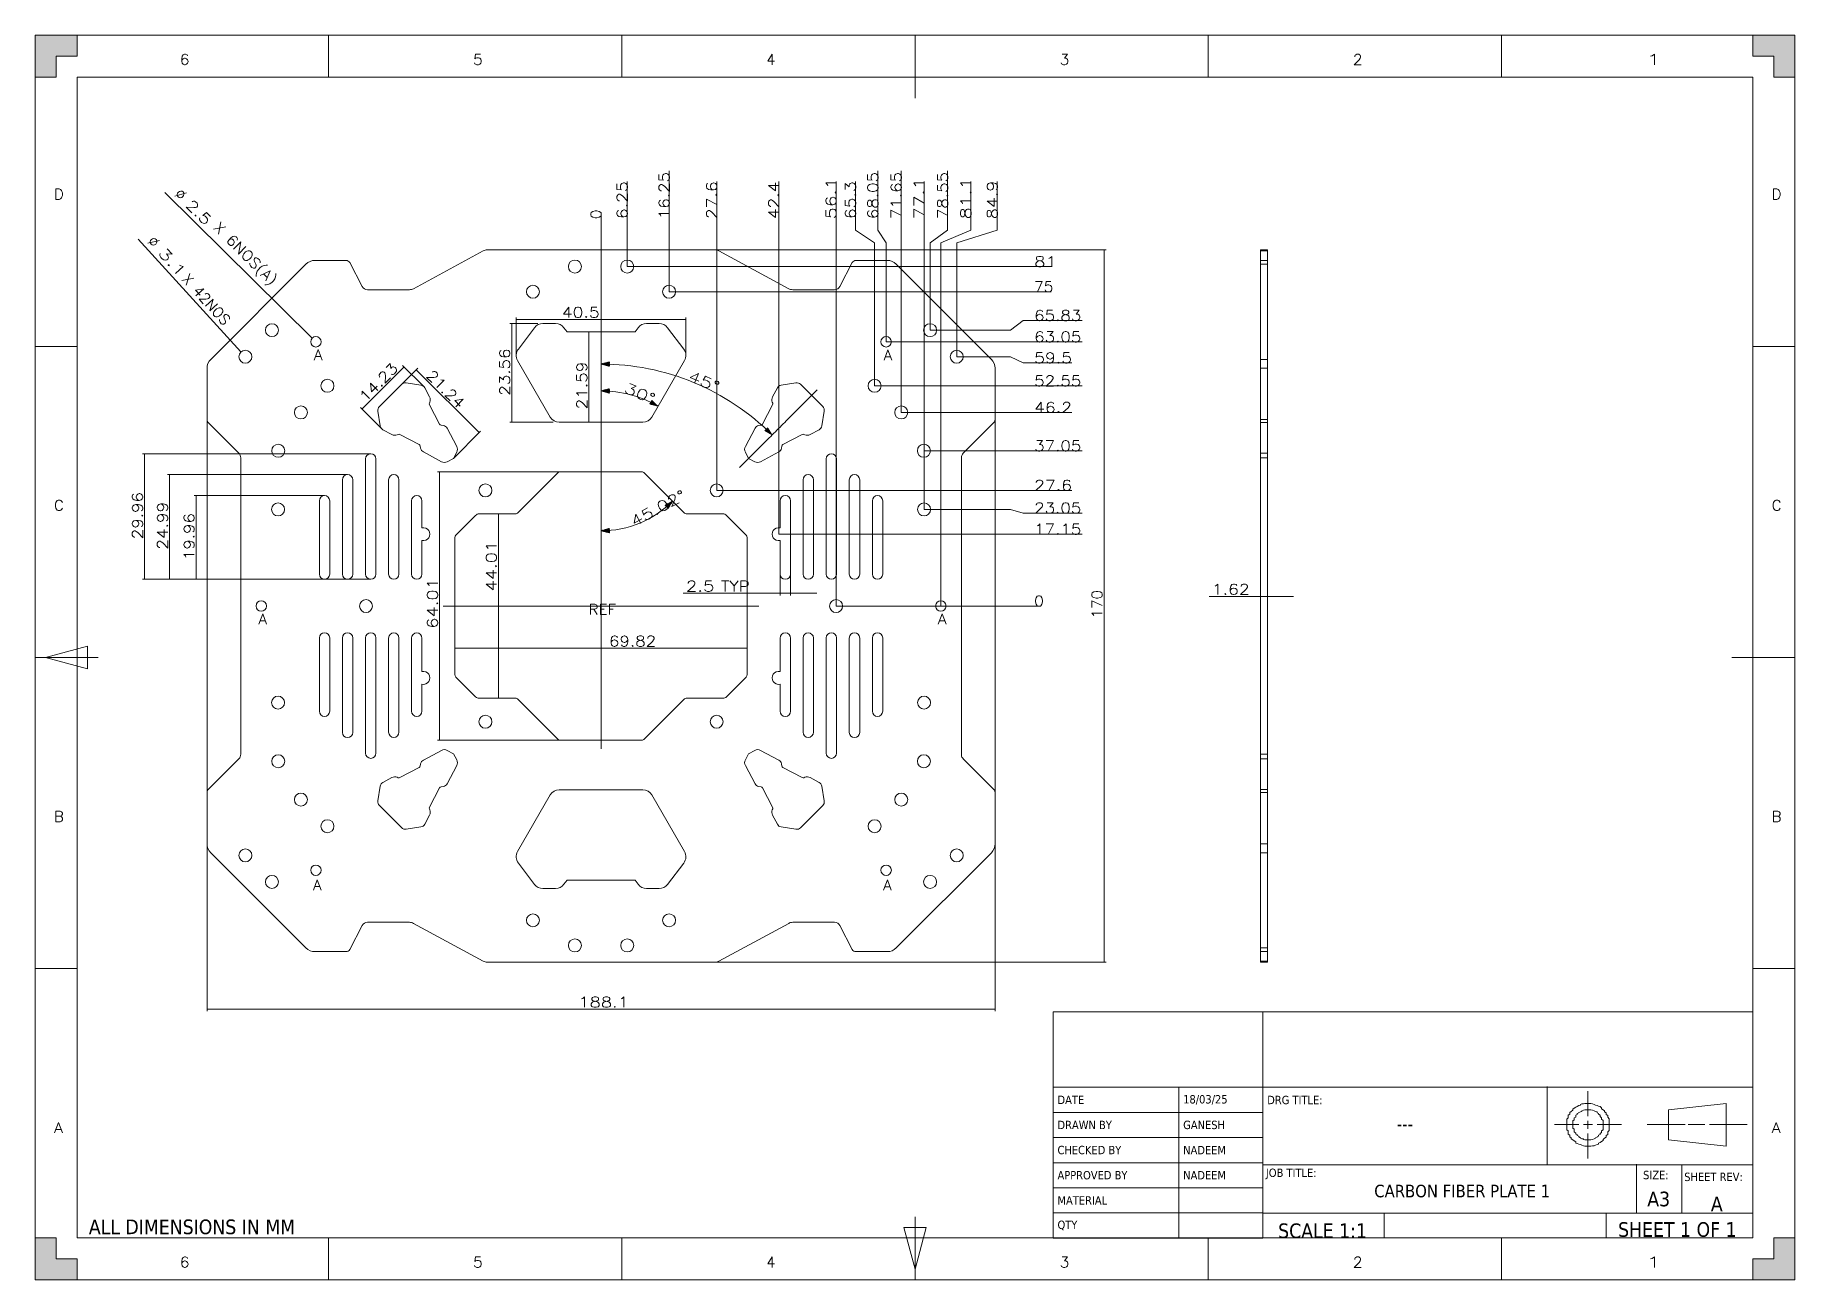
# Model space of a CAD drawing. Header units: millimetres. Extents: x 0 to 420, y 0 to 297.
import ezdxf

# ---------------------------------------------------------------- set-up
doc = ezdxf.new("R2010")
doc.units = ezdxf.units.MM
doc.layers.add('1', color=7, linetype='CONTINUOUS')
doc.styles.add('blockfont', font='simplex.shx')
doc.styles.add('Tahoma', font='Tahoma')
doc.dimstyles.get("Standard").update_dxf_attribs({"dimtxt": 0.18, "dimasz": 0.18, "dimexe": 0.18, "dimexo": 0.0625, "dimgap": 0.09, "dimtad": 0, "dimtih": 1, "dimtoh": 1, "dimdec": 4, "dimzin": 0, "dimdsep": 46, "dimtxsty": 'Standard', "dimcen": 0.09, "dimadec": 0, "dimazin": 0, "dimtfac": 1, "dimtdec": 4, "dimtofl": 0, "dimtmove": 0, "dimatfit": 3, "dimfxl": 1, "dimtolj": 1, "dimtzin": 0, "dimarcsym": 0})

msp = doc.modelspace()

# ---------------------------------------------------------------- texts
at = {"layer": '1', "color": 18, "linetype": 'CONTINUOUS', "lineweight": 13, "attachment_point": 7}
for s, insert, char_height, line_spacing_factor, style in [('\\W1.0809;6', (34.513021, 289.942708), 2.5, 0.753012, 'blockfont'), ('\\W1.0809;5', (104.513021, 289.942708), 2.5, 0.753012, 'blockfont'), ('\\W1.0208;4', (174.513021, 289.942708), 2.5, 0.753012, 'blockfont'), ('\\W1.0809;3', (244.513021, 289.942708), 2.5, 0.753012, 'blockfont'), ('\\W1.0809;2', (314.513021, 289.942708), 2.5, 0.753012, 'blockfont'), ('\\W1.6705;1', (384.513021, 289.942708), 2.5, 0.753012, 'blockfont'), ('\\W1.0208;D', (4.513021, 257.817708), 2.5, 0.753012, 'blockfont'), ('\\W1.0208;D', (414.513021, 257.817708), 2.5, 0.753012, 'blockfont'), ('\\W1.0809;A\\P ', (66.49468, 216.335316), 2.5, 0.753012, 'blockfont'), ('\\W1.0809;A\\P ', (202.506788, 216.282028), 2.5, 0.753012, 'blockfont'), ('\\W1.0208;C', (4.513021, 183.567708), 2.5, 0.753012, 'blockfont'), ('\\W1.0208;C', (414.513021, 183.567708), 2.5, 0.753012, 'blockfont'), ('\\W1.0809;A\\P ', (53.275274, 153.302479), 2.5, 0.753012, 'blockfont'), ('\\W1.0809;A\\P ', (215.451177, 153.316772), 2.5, 0.753012, 'blockfont'), ('\\W1.0208;B', (4.513021, 109.317708), 2.5, 0.753012, 'blockfont'), ('\\W1.0208;B', (414.513021, 109.317708), 2.5, 0.753012, 'blockfont'), ('\\W1.0809;A\\P ', (66.29292, 89.844505), 2.5, 0.753012, 'blockfont'), ('\\W1.0809;A\\P ', (202.363469, 89.831299), 2.5, 0.753012, 'blockfont'), ('\\W1.0000;DRG TITLE:', (294.069381, 41.871835), 2, 0.999701, 'Tahoma'), ('\\W1.0809;A', (4.513021, 35.067708), 2.5, 0.753012, 'blockfont'), ('\\W1.0000;---', (325.009751, 35.691789), 3, 0.999701, 'Tahoma'), ('\\W1.0000;                             ', (363.532252, 34.299296), 3.5, 0.999701, 'Tahoma'), ('\\W1.0809;A', (414.513021, 35.067708), 2.5, 0.753012, 'blockfont'), ('\\W1.0000;JOB TITLE:', (293.75178, 23.986739), 2, 0.999701, 'Tahoma'), ('\\W1.0000;SIZE:', (383.788524, 23.965389), 2, 0.999701, 'Tahoma'), ('\\W1.0000;SHEET REV:', (393.601604, 23.528192), 2, 0.999701, 'Tahoma'), ('\\W1.0000;CARBON FIBER PLATE 1', (319.615874, 19.630305), 3, 0.999701, 'Tahoma'), ('\\W1.0000;A3', (384.78755, 17.465138), 3.5, 0.999701, 'Tahoma'), ('\\W1.0000;A', (399.960939, 16.362697), 3.5, 0.999701, 'Tahoma'), ('\\W1.0000;ALL DIMENSIONS IN MM', (12.800633, 10.819323), 3.5, 0.999701, 'Tahoma'), ('\\W1.0000;SCALE 1:1', (296.680279, 9.885969), 3.5, 0.999701, 'Tahoma'), ('\\W1.0000;SHEET 1 OF 1', (377.823186, 10.184964), 3.5, 0.999701, 'Tahoma'), ('\\W1.0809;6', (34.513021, 2.942708), 2.5, 0.753012, 'blockfont'), ('\\W1.0809;5', (104.513021, 2.942708), 2.5, 0.753012, 'blockfont'), ('\\W1.0208;4', (174.513021, 2.942708), 2.5, 0.753012, 'blockfont'), ('\\W1.0809;3', (244.513021, 2.942708), 2.5, 0.753012, 'blockfont'), ('\\W1.0809;2', (314.513021, 2.942708), 2.5, 0.753012, 'blockfont'), ('\\W1.6705;1', (384.513021, 2.942708), 2.5, 0.753012, 'blockfont')]:
    msp.add_mtext(s, dxfattribs=dict(at, insert=insert, char_height=char_height, line_spacing_factor=line_spacing_factor, style=style))
at = {"layer": '1', "color": 18, "linetype": 'CONTINUOUS', "lineweight": 13, "char_height": 2.5, "attachment_point": 7, "line_spacing_factor": 0.753012, "style": 'blockfont'}
for s, insert, rotation in [('\\W1.3781;45%%d', (155.619435, 214.705219), 337.5), ('\\W1.3781;30%%d', (140.314647, 211.860048), 337.00097825), ('\\W1.3090;45.02%%d', (142.98127, 179.649956), 28.32483946)]:
    msp.add_mtext(s, dxfattribs=dict(at, insert=insert, rotation=rotation))

# ---------------------------------------------------------------- blocks, each defined once
blk = doc.blocks.new('3RDANG1')
at = {"layer": '1', "color": 18, "linetype": 'CONTINUOUS', "lineweight": 13}
for p, q in [((0.173228, 0.629921), (0.173228, 1)), ((0.102362, 0.748031), (0.094488, 0.732283)), ((0.094488, 0.732283), (0.094488, 0.716535)), ((0.110236, 0.76378), (0.102362, 0.748031)), ((0.11811, 0.771654), (0.110236, 0.76378)), ((0.125984, 0.787402), (0.11811, 0.771654)), ((0.133858, 0.795276), (0.125984, 0.787402)), ((0.141732, 0.811024), (0.133858, 0.80315)), ((0.133858, 0.80315), (0.133858, 0.795276)), ((0.149606, 0.811024), (0.141732, 0.811024)), ((0.15748, 0.818898), (0.149606, 0.811024)), ((0.165354, 0.818898), (0.15748, 0.818898)), ((0.173228, 0.818898), (0.165354, 0.818898)), ((0.181102, 0.818898), (0.173228, 0.818898)), ((0.188976, 0.818898), (0.181102, 0.818898)), ((0.19685, 0.811024), (0.188976, 0.818898)), ((0.204724, 0.80315), (0.19685, 0.811024)), ((0.212598, 0.795276), (0.204724, 0.80315)), ((0.220472, 0.787402), (0.212598, 0.795276)), ((0.228346, 0.779528), (0.220472, 0.787402)), ((0.23622, 0.771654), (0.228346, 0.779528)), ((0.244094, 0.755906), (0.23622, 0.771654)), ((0.244094, 0.740157), (0.244094, 0.755906)), ((0.251969, 0.724409), (0.244094, 0.740157)), ((0.889764, 0.818898), (0.590551, 0.724409)), ((0.889764, 0.181102), (0.889764, 0.818898)), ((0.07874, 0.661417), (0.070866, 0.645669)), ((0.070866, 0.645669), (0.070866, 0.622047)), ((0.086614, 0.700787), (0.07874, 0.685039)), ((0.07874, 0.685039), (0.07874, 0.661417)), ((0.094488, 0.716535), (0.086614, 0.700787)), ((0.11811, 0.653543), (0.110236, 0.645669)), ((0.110236, 0.645669), (0.110236, 0.629921)), ((0.125984, 0.677165), (0.11811, 0.669291)), ((0.11811, 0.669291), (0.11811, 0.653543)), ((0.133858, 0.692913), (0.125984, 0.685039)), ((0.125984, 0.685039), (0.125984, 0.677165)), ((0.141732, 0.700787), (0.133858, 0.692913)), ((0.149606, 0.716535), (0.141732, 0.708661)), ((0.141732, 0.708661), (0.141732, 0.700787)), ((0.15748, 0.724409), (0.149606, 0.716535)), ((0.149606, 0.716535), (0.149606, 0.716535)), ((0.165354, 0.724409), (0.15748, 0.724409)), ((0.173228, 0.724409), (0.165354, 0.724409)), ((0.181102, 0.724409), (0.173228, 0.724409)), ((0.173228, 0.724409), (0.173228, 0.724409)), ((0.188976, 0.724409), (0.181102, 0.724409)), ((0.19685, 0.716535), (0.188976, 0.724409)), ((0.188976, 0.724409), (0.188976, 0.724409)), ((0.204724, 0.708661), (0.19685, 0.716535)), ((0.212598, 0.700787), (0.204724, 0.708661)), ((0.204724, 0.708661), (0.204724, 0.708661)), ((0.220472, 0.692913), (0.212598, 0.700787)), ((0.220472, 0.677165), (0.220472, 0.692913)), ((0.228346, 0.669291), (0.220472, 0.677165)), ((0.228346, 0.661417), (0.228346, 0.669291)), ((0.23622, 0.645669), (0.228346, 0.661417)), ((0.23622, 0.637795), (0.23622, 0.645669)), ((0.259843, 0.708661), (0.251969, 0.724409)), ((0.259843, 0.692913), (0.259843, 0.708661)), ((0.267717, 0.677165), (0.259843, 0.692913)), ((0.267717, 0.653543), (0.267717, 0.677165)), ((0.275591, 0.637795), (0.267717, 0.653543)), ((0.590551, 0.724409), (0.590551, 0.275591)), ((0.070866, 0.606299), (0.062992, 0.582677)), ((0.062992, 0.582677), (0.062992, 0.559055)), ((0.062992, 0.559055), (0.062992, 0.535433)), ((0.070866, 0.622047), (0.070866, 0.606299)), ((0.102362, 0.574803), (0.094488, 0.559055)), ((0.094488, 0.559055), (0.094488, 0.543307)), ((0.110236, 0.614173), (0.102362, 0.606299)), ((0.102362, 0.606299), (0.102362, 0.590551)), ((0.102362, 0.590551), (0.102362, 0.574803)), ((0.110236, 0.629921), (0.110236, 0.614173)), ((0.173228, 0.440945), (0.173228, 0.559055)), ((0.23622, 0.622047), (0.23622, 0.637795)), ((0.244094, 0.606299), (0.23622, 0.622047)), ((0.244094, 0.598425), (0.244094, 0.606299)), ((0.244094, 0.582677), (0.244094, 0.598425)), ((0.251969, 0.566929), (0.244094, 0.582677)), ((0.251969, 0.551181), (0.251969, 0.566929)), ((0.251969, 0.535433), (0.251969, 0.551181)), ((0.275591, 0.614173), (0.275591, 0.637795)), ((0.283465, 0.590551), (0.275591, 0.614173)), ((0.283465, 0.574803), (0.283465, 0.590551)), ((0.283465, 0.551181), (0.283465, 0.574803)), ((0.283465, 0.527559), (0.283465, 0.551181)), ((0.125984, 0.503937), (0, 0.503937)), ((0.062992, 0.535433), (0.062992, 0.519685)), ((0.062992, 0.519685), (0.062992, 0.496063)), ((0.062992, 0.496063), (0.062992, 0.472441)), ((0.062992, 0.472441), (0.062992, 0.448819)), ((0.094488, 0.543307), (0.094488, 0.527559)), ((0.094488, 0.527559), (0.094488, 0.511811)), ((0.094488, 0.511811), (0.094488, 0.496063)), ((0.094488, 0.496063), (0.094488, 0.480315)), ((0.094488, 0.480315), (0.094488, 0.464567)), ((0.094488, 0.464567), (0.094488, 0.448819)), ((0.19685, 0.503937), (0.149606, 0.503937)), ((0.346457, 0.503937), (0.220472, 0.503937)), ((0.251969, 0.519685), (0.251969, 0.535433)), ((0.251969, 0.503937), (0.251969, 0.519685)), ((0.251969, 0.488189), (0.251969, 0.503937)), ((0.251969, 0.472441), (0.251969, 0.488189)), ((0.251969, 0.456693), (0.251969, 0.472441)), ((0.251969, 0.440945), (0.251969, 0.456693)), ((0.283465, 0.503937), (0.283465, 0.527559)), ((0.283465, 0.480315), (0.283465, 0.503937)), ((0.283465, 0.464567), (0.283465, 0.480315)), ((0.283465, 0.440945), (0.283465, 0.464567)), ((0.480315, 0.503937), (0.677165, 0.503937)), ((0.692913, 0.503937), (0.779528, 0.503937)), ((1, 0.503937), (0.80315, 0.503937)), ((0.062992, 0.448819), (0.062992, 0.425197)), ((0.062992, 0.425197), (0.070866, 0.409449)), ((0.070866, 0.409449), (0.070866, 0.385827)), ((0.070866, 0.385827), (0.070866, 0.362205)), ((0.094488, 0.448819), (0.102362, 0.433071)), ((0.102362, 0.433071), (0.102362, 0.417323)), ((0.102362, 0.417323), (0.102362, 0.401575)), ((0.102362, 0.401575), (0.102362, 0.393701)), ((0.102362, 0.393701), (0.110236, 0.377953)), ((0.110236, 0.377953), (0.110236, 0.362205)), ((0.173228, 0), (0.173228, 0.370079)), ((0.23622, 0.370079), (0.244094, 0.385827)), ((0.23622, 0.354331), (0.23622, 0.370079)), ((0.244094, 0.409449), (0.251969, 0.425197)), ((0.244094, 0.393701), (0.244094, 0.409449)), ((0.244094, 0.385827), (0.244094, 0.393701)), ((0.251969, 0.425197), (0.251969, 0.440945)), ((0.275591, 0.393701), (0.283465, 0.417323)), ((0.275591, 0.377953), (0.275591, 0.393701)), ((0.275591, 0.354331), (0.275591, 0.377953)), ((0.283465, 0.417323), (0.283465, 0.440945)), ((0.070866, 0.362205), (0.07874, 0.346457)), ((0.07874, 0.346457), (0.07874, 0.322835)), ((0.07874, 0.322835), (0.086614, 0.307087)), ((0.086614, 0.307087), (0.086614, 0.291339)), ((0.086614, 0.291339), (0.094488, 0.275591)), ((0.094488, 0.275591), (0.102362, 0.259843)), ((0.110236, 0.362205), (0.11811, 0.354331)), ((0.11811, 0.354331), (0.11811, 0.338583)), ((0.11811, 0.338583), (0.125984, 0.330709)), ((0.125984, 0.330709), (0.125984, 0.322835)), ((0.125984, 0.322835), (0.133858, 0.307087)), ((0.133858, 0.307087), (0.133858, 0.299213)), ((0.133858, 0.299213), (0.141732, 0.291339)), ((0.141732, 0.291339), (0.149606, 0.291339)), ((0.149606, 0.291339), (0.149606, 0.283465)), ((0.149606, 0.283465), (0.15748, 0.275591)), ((0.15748, 0.275591), (0.165354, 0.275591)), ((0.165354, 0.275591), (0.165354, 0.275591)), ((0.165354, 0.275591), (0.173228, 0.275591)), ((0.173228, 0.275591), (0.181102, 0.275591)), ((0.181102, 0.275591), (0.181102, 0.275591)), ((0.181102, 0.275591), (0.188976, 0.275591)), ((0.188976, 0.275591), (0.19685, 0.283465)), ((0.19685, 0.283465), (0.204724, 0.291339)), ((0.19685, 0.283465), (0.19685, 0.283465)), ((0.204724, 0.291339), (0.212598, 0.299213)), ((0.212598, 0.307087), (0.220472, 0.314961)), ((0.212598, 0.299213), (0.212598, 0.307087)), ((0.220472, 0.322835), (0.228346, 0.330709)), ((0.220472, 0.314961), (0.220472, 0.322835)), ((0.228346, 0.346457), (0.23622, 0.354331)), ((0.228346, 0.330709), (0.228346, 0.346457)), ((0.251969, 0.283465), (0.259843, 0.299213)), ((0.251969, 0.267717), (0.251969, 0.283465)), ((0.259843, 0.299213), (0.267717, 0.314961)), ((0.267717, 0.338583), (0.275591, 0.354331)), ((0.267717, 0.314961), (0.267717, 0.338583)), ((0.590551, 0.275591), (0.889764, 0.181102)), ((0.102362, 0.259843), (0.110236, 0.244094)), ((0.110236, 0.244094), (0.110236, 0.228346)), ((0.110236, 0.228346), (0.11811, 0.220472)), ((0.11811, 0.220472), (0.125984, 0.212598)), ((0.125984, 0.212598), (0.133858, 0.204724)), ((0.133858, 0.204724), (0.141732, 0.19685)), ((0.141732, 0.19685), (0.149606, 0.188976)), ((0.149606, 0.188976), (0.15748, 0.181102)), ((0.188976, 0.181102), (0.19685, 0.188976)), ((0.19685, 0.188976), (0.204724, 0.188976)), ((0.204724, 0.188976), (0.212598, 0.19685)), ((0.212598, 0.19685), (0.220472, 0.204724)), ((0.220472, 0.204724), (0.228346, 0.212598)), ((0.228346, 0.228346), (0.23622, 0.23622)), ((0.228346, 0.212598), (0.228346, 0.228346)), ((0.23622, 0.23622), (0.244094, 0.251969)), ((0.244094, 0.251969), (0.251969, 0.267717)), ((0.15748, 0.181102), (0.165354, 0.181102)), ((0.165354, 0.181102), (0.173228, 0.181102)), ((0.173228, 0.181102), (0.181102, 0.181102)), ((0.181102, 0.181102), (0.188976, 0.181102))]:
    blk.add_line(p, q, dxfattribs=at)
blk = doc.blocks.new('DimnDraft3D1')
at = {"layer": '1', "color": 18, "linetype": 'CONTINUOUS', "lineweight": 13}
for p, q in [((177.808199, 168.421165), (177.808199, 163.329153)), ((180.300355, 168.421165), (180.300355, 163.329153)), ((186.550355, 163.829153), (154.667495, 163.829153))]:
    blk.add_line(p, q, dxfattribs=at)
for points in [[(177.808199, 163.829153), (175.808201, 163.293254), (175.808197, 164.365051), (177.808199, 163.829153)], [(180.300355, 163.829153), (182.300353, 164.365051), (182.300357, 163.293254), (180.300355, 163.829153)]]:
    blk.add_solid(points, dxfattribs=at)
at = {"layer": '1', "color": 18, "linetype": 'CONTINUOUS', "lineweight": 13, "char_height": 2.5, "attachment_point": 7, "line_spacing_factor": 0.753012, "style": 'blockfont'}
for s, insert in [('\\W1.2776;2.5', (155.292495, 164.271861)), ('\\W1.1547;TYP', (163.71437, 164.271861))]:
    blk.add_mtext(s, dxfattribs=dict(at, insert=insert))
blk = doc.blocks.new('DimnDraft3D2')
at = {"layer": '1', "color": 18, "linetype": 'CONTINUOUS', "lineweight": 13}
for p, q in [((88.046667, 217.860683), (77.985463, 207.79948)), ((92.7608, 213.14655), (87.693113, 218.214237)), ((82.699596, 203.085347), (77.63191, 208.153033))]:
    blk.add_line(p, q, dxfattribs=at)
for points in [[(88.046667, 217.860683), (87.011392, 216.067534), (86.253514, 216.825406), (88.046667, 217.860683)], [(77.985463, 207.79948), (79.020738, 209.592629), (79.778615, 208.834757), (77.985463, 207.79948)]]:
    blk.add_solid(points, dxfattribs=at)
at = {"layer": '1', "color": 18, "linetype": 'CONTINUOUS', "lineweight": 13, "insert": (78.859971, 209.300072), "char_height": 2.5, "attachment_point": 7, "rotation": 45, "line_spacing_factor": 0.753012, "style": 'blockfont'}
blk.add_mtext('\\W1.1692;14.23', dxfattribs=at)
blk = doc.blocks.new('DimnDraft3D33')
at = {"layer": '1', "color": 18, "linetype": 'CONTINUOUS', "lineweight": 13, "insert": (132.101926, 158.725991), "char_height": 2.5, "attachment_point": 7, "line_spacing_factor": 0.753012, "style": 'blockfont'}
blk.add_mtext('\\W1.0535;REF', dxfattribs=at)
blk = doc.blocks.new('DimnDraft3D4')
at = {"layer": '1', "color": 18, "linetype": 'CONTINUOUS', "lineweight": 13}
blk.add_line((162.662863, 188.383283), (247.459497, 188.383283), dxfattribs=at)
at = {"layer": '1', "color": 18, "linetype": 'CONTINUOUS', "lineweight": 13, "insert": (238.438664, 188.325991), "char_height": 2.5, "attachment_point": 7, "line_spacing_factor": 0.753012, "style": 'blockfont'}
blk.add_mtext('\\W1.2048;27.6', dxfattribs=at)
blk = doc.blocks.new('DimnDraft3D5')
at = {"layer": '1', "color": 18, "linetype": 'CONTINUOUS', "lineweight": 13}
blk.add_line((191.162863, 160.783283), (240.037622, 160.783283), dxfattribs=at)
at = {"layer": '1', "color": 18, "linetype": 'CONTINUOUS', "lineweight": 13, "insert": (238.438664, 160.725991), "char_height": 2.5, "attachment_point": 7, "line_spacing_factor": 0.753012, "style": 'blockfont'}
blk.add_mtext('\\W1.0809;0', dxfattribs=at)
blk = doc.blocks.new('DimnDraft3D6')
at = {"layer": '1', "color": 18, "linetype": 'CONTINUOUS', "lineweight": 13}
for p, q in [((212.162863, 183.833283), (232.813664, 183.833283)), ((232.813664, 183.833283), (235.813664, 182.971997)), ((235.813664, 182.971997), (249.933455, 182.971997))]:
    blk.add_line(p, q, dxfattribs=at)
at = {"layer": '1', "color": 18, "linetype": 'CONTINUOUS', "lineweight": 13, "insert": (238.438664, 182.914706), "char_height": 2.5, "attachment_point": 7, "line_spacing_factor": 0.753012, "style": 'blockfont'}
blk.add_mtext('\\W1.1692;23.05', dxfattribs=at)
blk = doc.blocks.new('DimnDraft3D7')
at = {"layer": '1', "color": 18, "linetype": 'CONTINUOUS', "lineweight": 13}
blk.add_line((212.112863, 197.833283), (249.933455, 197.833283), dxfattribs=at)
at = {"layer": '1', "color": 18, "linetype": 'CONTINUOUS', "lineweight": 13, "insert": (238.438664, 197.775991), "char_height": 2.5, "attachment_point": 7, "line_spacing_factor": 0.753012, "style": 'blockfont'}
blk.add_mtext('\\W1.1692;37.05', dxfattribs=at)
blk = doc.blocks.new('DimnDraft3D8')
at = {"layer": '1', "color": 18, "linetype": 'CONTINUOUS', "lineweight": 13}
blk.add_line((206.712863, 206.983283), (247.459497, 206.983283), dxfattribs=at)
at = {"layer": '1', "color": 18, "linetype": 'CONTINUOUS', "lineweight": 13, "insert": (238.438664, 206.925991), "char_height": 2.5, "attachment_point": 7, "line_spacing_factor": 0.753012, "style": 'blockfont'}
blk.add_mtext('\\W1.2048;46.2', dxfattribs=at)
blk = doc.blocks.new('DimnDraft3D9')
at = {"layer": '1', "color": 18, "linetype": 'CONTINUOUS', "lineweight": 13}
blk.add_line((200.362863, 213.333283), (249.933455, 213.333283), dxfattribs=at)
at = {"layer": '1', "color": 18, "linetype": 'CONTINUOUS', "lineweight": 13, "insert": (238.438664, 213.275991), "char_height": 2.5, "attachment_point": 7, "line_spacing_factor": 0.753012, "style": 'blockfont'}
blk.add_mtext('\\W1.1692;52.55', dxfattribs=at)
blk = doc.blocks.new('DimnDraft3D10')
at = {"layer": '1', "color": 18, "linetype": 'CONTINUOUS', "lineweight": 13}
blk.add_line((203.112863, 223.833283), (249.933455, 223.833283), dxfattribs=at)
at = {"layer": '1', "color": 18, "linetype": 'CONTINUOUS', "lineweight": 13, "insert": (238.438664, 223.775991), "char_height": 2.5, "attachment_point": 7, "line_spacing_factor": 0.753012, "style": 'blockfont'}
blk.add_mtext('\\W1.1692;63.05', dxfattribs=at)
blk = doc.blocks.new('DimnDraft3D11')
at = {"layer": '1', "color": 18, "linetype": 'CONTINUOUS', "lineweight": 13}
for p, q in [((232.813664, 226.612061), (235.813664, 228.913874)), ((235.813664, 228.913874), (249.933455, 228.913874)), ((213.612863, 226.612061), (232.813664, 226.612061))]:
    blk.add_line(p, q, dxfattribs=at)
at = {"layer": '1', "color": 18, "linetype": 'CONTINUOUS', "lineweight": 13, "insert": (238.438664, 228.856582), "char_height": 2.5, "attachment_point": 7, "line_spacing_factor": 0.753012, "style": 'blockfont'}
blk.add_mtext('\\W1.1692;65.83', dxfattribs=at)
blk = doc.blocks.new('DimnDraft3D12')
at = {"layer": '1', "color": 18, "linetype": 'CONTINUOUS', "lineweight": 13}
for p, q in [((219.962863, 220.283283), (232.813664, 220.283283)), ((232.813664, 220.283283), (235.813664, 218.808098)), ((235.813664, 218.808098), (247.459497, 218.808098))]:
    blk.add_line(p, q, dxfattribs=at)
at = {"layer": '1', "color": 18, "linetype": 'CONTINUOUS', "lineweight": 13, "insert": (238.438664, 218.750807), "char_height": 2.5, "attachment_point": 7, "line_spacing_factor": 0.753012, "style": 'blockfont'}
blk.add_mtext('\\W1.2048;59.5', dxfattribs=at)
blk = doc.blocks.new('DimnDraft3D13')
at = {"layer": '1', "color": 18, "linetype": 'CONTINUOUS', "lineweight": 13}
blk.add_line((141.312863, 241.783283), (242.51158, 241.783283), dxfattribs=at)
at = {"layer": '1', "color": 18, "linetype": 'CONTINUOUS', "lineweight": 13, "insert": (238.438664, 241.725991), "char_height": 2.5, "attachment_point": 7, "line_spacing_factor": 0.753012, "style": 'blockfont'}
blk.add_mtext('\\W1.2702;81', dxfattribs=at)
blk = doc.blocks.new('DimnDraft3D14')
at = {"layer": '1', "color": 18, "linetype": 'CONTINUOUS', "lineweight": 13}
blk.add_line((151.312863, 235.783283), (242.51158, 235.783283), dxfattribs=at)
at = {"layer": '1', "color": 18, "linetype": 'CONTINUOUS', "lineweight": 13, "insert": (238.438664, 235.725991), "char_height": 2.5, "attachment_point": 7, "line_spacing_factor": 0.753012, "style": 'blockfont'}
blk.add_mtext('\\W1.0642;75', dxfattribs=at)
blk = doc.blocks.new('DimnDraft3D15')
at = {"layer": '1', "color": 18, "linetype": 'CONTINUOUS', "lineweight": 13}
blk.add_line((177.462863, 177.933283), (249.933455, 177.933283), dxfattribs=at)
at = {"layer": '1', "color": 18, "linetype": 'CONTINUOUS', "lineweight": 13, "insert": (238.438664, 177.875991), "char_height": 2.5, "attachment_point": 7, "line_spacing_factor": 0.753012, "style": 'blockfont'}
blk.add_mtext('\\W1.1692;17.15', dxfattribs=at)
blk = doc.blocks.new('DimnDraft3D16')
at = {"layer": '1', "color": 18, "linetype": 'CONTINUOUS', "lineweight": 13}
blk.add_line((135.062863, 176.830833), (135.062863, 254.701275), dxfattribs=at)
at = {"layer": '1', "color": 18, "linetype": 'CONTINUOUS', "lineweight": 13, "insert": (135.120155, 253.102316), "char_height": 2.5, "attachment_point": 7, "rotation": 90, "line_spacing_factor": 0.753012, "style": 'blockfont'}
blk.add_mtext('\\W1.0809;0', dxfattribs=at)
blk = doc.blocks.new('DimnDraft3D17')
at = {"layer": '1', "color": 18, "linetype": 'CONTINUOUS', "lineweight": 13}
blk.add_line((162.662863, 188.383283), (162.662863, 262.12315), dxfattribs=at)
at = {"layer": '1', "color": 18, "linetype": 'CONTINUOUS', "lineweight": 13, "insert": (162.720155, 253.102316), "char_height": 2.5, "attachment_point": 7, "rotation": 90, "line_spacing_factor": 0.753012, "style": 'blockfont'}
blk.add_mtext('\\W1.2048;27.6', dxfattribs=at)
blk = doc.blocks.new('DimnDraft3D18')
at = {"layer": '1', "color": 18, "linetype": 'CONTINUOUS', "lineweight": 13}
blk.add_line((191.162863, 160.783283), (191.162863, 262.12315), dxfattribs=at)
at = {"layer": '1', "color": 18, "linetype": 'CONTINUOUS', "lineweight": 13, "insert": (191.220155, 253.102316), "char_height": 2.5, "attachment_point": 7, "rotation": 90, "line_spacing_factor": 0.753012, "style": 'blockfont'}
blk.add_mtext('\\W1.3233;56.1', dxfattribs=at)
blk = doc.blocks.new('DimnDraft3D19')
at = {"layer": '1', "color": 18, "linetype": 'CONTINUOUS', "lineweight": 13}
blk.add_line((212.162863, 183.833283), (212.162863, 262.12315), dxfattribs=at)
at = {"layer": '1', "color": 18, "linetype": 'CONTINUOUS', "lineweight": 13, "insert": (212.220155, 253.102316), "char_height": 2.5, "attachment_point": 7, "rotation": 90, "line_spacing_factor": 0.753012, "style": 'blockfont'}
blk.add_mtext('\\W1.3233;77.1', dxfattribs=at)
blk = doc.blocks.new('DimnDraft3D20')
at = {"layer": '1', "color": 18, "linetype": 'CONTINUOUS', "lineweight": 13}
for p, q in [((223.324374, 250.477316), (223.324374, 262.12315)), ((216.166498, 247.477316), (223.324374, 250.477316)), ((216.166498, 160.783283), (216.166498, 247.477316))]:
    blk.add_line(p, q, dxfattribs=at)
at = {"layer": '1', "color": 18, "linetype": 'CONTINUOUS', "lineweight": 13, "insert": (223.381666, 253.102316), "char_height": 2.5, "attachment_point": 7, "rotation": 90, "line_spacing_factor": 0.753012, "style": 'blockfont'}
blk.add_mtext('\\W1.3233;81.1', dxfattribs=at)
blk = doc.blocks.new('DimnDraft3D21')
at = {"layer": '1', "color": 18, "linetype": 'CONTINUOUS', "lineweight": 13}
blk.add_line((206.712863, 206.983283), (206.712863, 264.597108), dxfattribs=at)
at = {"layer": '1', "color": 18, "linetype": 'CONTINUOUS', "lineweight": 13, "insert": (206.770155, 253.102316), "char_height": 2.5, "attachment_point": 7, "rotation": 90, "line_spacing_factor": 0.753012, "style": 'blockfont'}
blk.add_mtext('\\W1.1692;71.65', dxfattribs=at)
blk = doc.blocks.new('DimnDraft3D22')
at = {"layer": '1', "color": 18, "linetype": 'CONTINUOUS', "lineweight": 13}
for p, q in [((195.796195, 250.477316), (195.796195, 262.12315)), ((200.362863, 247.477316), (195.796195, 250.477316)), ((200.362863, 213.333283), (200.362863, 247.477316))]:
    blk.add_line(p, q, dxfattribs=at)
at = {"layer": '1', "color": 18, "linetype": 'CONTINUOUS', "lineweight": 13, "insert": (195.853487, 253.102316), "char_height": 2.5, "attachment_point": 7, "rotation": 90, "line_spacing_factor": 0.753012, "style": 'blockfont'}
blk.add_mtext('\\W1.2048;65.3', dxfattribs=at)
blk = doc.blocks.new('DimnDraft3D23')
at = {"layer": '1', "color": 18, "linetype": 'CONTINUOUS', "lineweight": 13}
for p, q in [((201.135406, 250.477316), (201.135406, 264.597108)), ((203.112863, 247.477316), (201.135406, 250.477316)), ((203.112863, 223.833283), (203.112863, 247.477316))]:
    blk.add_line(p, q, dxfattribs=at)
at = {"layer": '1', "color": 18, "linetype": 'CONTINUOUS', "lineweight": 13, "insert": (201.192698, 253.102316), "char_height": 2.5, "attachment_point": 7, "rotation": 90, "line_spacing_factor": 0.753012, "style": 'blockfont'}
blk.add_mtext('\\W1.1692;68.05', dxfattribs=at)
blk = doc.blocks.new('DimnDraft3D24')
at = {"layer": '1', "color": 18, "linetype": 'CONTINUOUS', "lineweight": 13}
for p, q in [((217.781376, 250.477316), (217.781376, 264.597108)), ((213.612863, 247.477316), (217.781376, 250.477316)), ((213.612863, 226.612061), (213.612863, 247.477316))]:
    blk.add_line(p, q, dxfattribs=at)
at = {"layer": '1', "color": 18, "linetype": 'CONTINUOUS', "lineweight": 13, "insert": (217.838668, 253.102316), "char_height": 2.5, "attachment_point": 7, "rotation": 90, "line_spacing_factor": 0.753012, "style": 'blockfont'}
blk.add_mtext('\\W1.1692;78.55', dxfattribs=at)
blk = doc.blocks.new('DimnDraft3D25')
at = {"layer": '1', "color": 18, "linetype": 'CONTINUOUS', "lineweight": 13}
for p, q in [((229.649913, 250.477316), (229.649913, 262.12315)), ((219.962863, 247.477316), (229.649913, 250.477316)), ((219.962863, 220.283283), (219.962863, 247.477316))]:
    blk.add_line(p, q, dxfattribs=at)
at = {"layer": '1', "color": 18, "linetype": 'CONTINUOUS', "lineweight": 13, "insert": (229.707205, 253.102316), "char_height": 2.5, "attachment_point": 7, "rotation": 90, "line_spacing_factor": 0.753012, "style": 'blockfont'}
blk.add_mtext('\\W1.2230;84.9', dxfattribs=at)
blk = doc.blocks.new('DimnDraft3D26')
at = {"layer": '1', "color": 18, "linetype": 'CONTINUOUS', "lineweight": 13}
blk.add_line((141.312863, 241.783283), (141.312863, 262.12315), dxfattribs=at)
at = {"layer": '1', "color": 18, "linetype": 'CONTINUOUS', "lineweight": 13, "insert": (141.370155, 253.102316), "char_height": 2.5, "attachment_point": 7, "rotation": 90, "line_spacing_factor": 0.753012, "style": 'blockfont'}
blk.add_mtext('\\W1.2048;6.25', dxfattribs=at)
blk = doc.blocks.new('DimnDraft3D27')
at = {"layer": '1', "color": 18, "linetype": 'CONTINUOUS', "lineweight": 13}
blk.add_line((151.312863, 235.783283), (151.312863, 264.597108), dxfattribs=at)
at = {"layer": '1', "color": 18, "linetype": 'CONTINUOUS', "lineweight": 13, "insert": (151.370155, 253.102316), "char_height": 2.5, "attachment_point": 7, "rotation": 90, "line_spacing_factor": 0.753012, "style": 'blockfont'}
blk.add_mtext('\\W1.1692;16.25', dxfattribs=at)
blk = doc.blocks.new('DimnDraft3D28')
at = {"layer": '1', "color": 18, "linetype": 'CONTINUOUS', "lineweight": 13}
blk.add_line((177.462863, 177.933283), (177.462863, 262.12315), dxfattribs=at)
at = {"layer": '1', "color": 18, "linetype": 'CONTINUOUS', "lineweight": 13, "insert": (177.520155, 253.102316), "char_height": 2.5, "attachment_point": 7, "rotation": 90, "line_spacing_factor": 0.753012, "style": 'blockfont'}
blk.add_mtext('\\W1.1870;42.4', dxfattribs=at)
blk = doc.blocks.new('DimnDraft3D29')
at = {"layer": '1', "color": 18, "linetype": 'CONTINUOUS', "lineweight": 13}
for p, q in [((110.382319, 182.78787), (111.05763, 182.78787)), ((110.55763, 182.78787), (110.55763, 138.778696)), ((110.381319, 138.778696), (111.05763, 138.778696))]:
    blk.add_line(p, q, dxfattribs=at)
for points in [[(110.55763, 182.78787), (111.093529, 180.787872), (110.021732, 180.787868), (110.55763, 182.78787)], [(110.55763, 138.778696), (110.021732, 140.778694), (111.093529, 140.778698), (110.55763, 138.778696)]]:
    blk.add_solid(points, dxfattribs=at)
at = {"layer": '1', "color": 18, "linetype": 'CONTINUOUS', "lineweight": 13, "insert": (110.114922, 164.254434), "char_height": 2.5, "attachment_point": 7, "rotation": 90, "line_spacing_factor": 0.753012, "style": 'blockfont'}
blk.add_mtext('\\W1.2558;44.01', dxfattribs=at)
blk = doc.blocks.new('DimnDraft3D30')
at = {"layer": '1', "color": 18, "linetype": 'CONTINUOUS', "lineweight": 13}
for p, q in [((80.090488, 197.130719), (25.612251, 197.130719)), ((26.112251, 197.130719), (26.112251, 167.175087)), ((80.090488, 167.175087), (25.612251, 167.175087))]:
    blk.add_line(p, q, dxfattribs=at)
for points in [[(26.112251, 197.130719), (26.64815, 195.130721), (25.576353, 195.130717), (26.112251, 197.130719)], [(26.112251, 167.175087), (25.576353, 169.175085), (26.64815, 169.175089), (26.112251, 167.175087)]]:
    blk.add_solid(points, dxfattribs=at)
at = {"layer": '1', "color": 18, "linetype": 'CONTINUOUS', "lineweight": 13, "insert": (25.669543, 176.718007), "char_height": 2.5, "attachment_point": 7, "rotation": 90, "line_spacing_factor": 0.753012, "style": 'blockfont'}
blk.add_mtext('\\W1.1692;29.96', dxfattribs=at)
blk = doc.blocks.new('DimnDraft3D31')
at = {"layer": '1', "color": 18, "linetype": 'CONTINUOUS', "lineweight": 13}
for p, q in [((74.568485, 192.165679), (31.582565, 192.165679)), ((32.082565, 192.165679), (32.082565, 167.175087)), ((74.568485, 167.175087), (31.582565, 167.175087))]:
    blk.add_line(p, q, dxfattribs=at)
for points in [[(32.082565, 192.165679), (32.618463, 190.165681), (31.546666, 190.165677), (32.082565, 192.165679)], [(32.082565, 167.175087), (31.546666, 169.175085), (32.618463, 169.175089), (32.082565, 167.175087)]]:
    blk.add_solid(points, dxfattribs=at)
at = {"layer": '1', "color": 18, "linetype": 'CONTINUOUS', "lineweight": 13, "insert": (31.639856, 174.235487), "char_height": 2.5, "attachment_point": 7, "rotation": 90, "line_spacing_factor": 0.753012, "style": 'blockfont'}
blk.add_mtext('\\W1.1828;24.99', dxfattribs=at)
blk = doc.blocks.new('DimnDraft3D32')
at = {"layer": '1', "color": 18, "linetype": 'CONTINUOUS', "lineweight": 13}
for p, q in [((69.06227, 187.139999), (37.926022, 187.139999)), ((38.426022, 187.139999), (38.426022, 167.175087)), ((69.06227, 167.175087), (37.926022, 167.175087))]:
    blk.add_line(p, q, dxfattribs=at)
for points in [[(38.426022, 187.139999), (38.961921, 185.140001), (37.890124, 185.139997), (38.426022, 187.139999)], [(38.426022, 167.175087), (37.890124, 169.175085), (38.961921, 169.175089), (38.426022, 167.175087)]]:
    blk.add_solid(points, dxfattribs=at)
at = {"layer": '1', "color": 18, "linetype": 'CONTINUOUS', "lineweight": 13, "insert": (37.983314, 171.722647), "char_height": 2.5, "attachment_point": 7, "rotation": 90, "line_spacing_factor": 0.753012, "style": 'blockfont'}
blk.add_mtext('\\W1.1692;19.96', dxfattribs=at)
blk = doc.blocks.new('DimnDraft3D33-2')
at = {"layer": '1', "color": 18, "linetype": 'CONTINUOUS', "lineweight": 13}
blk.add_line((132.154041, 226.215809), (132.154041, 204.622481), dxfattribs=at)
for points in [[(132.154041, 226.215809), (132.689939, 224.215811), (131.618143, 224.215807), (132.154041, 226.215809)], [(132.154041, 204.622481), (131.618143, 206.622479), (132.689939, 206.622483), (132.154041, 204.622481)]]:
    blk.add_solid(points, dxfattribs=at)
at = {"layer": '1', "color": 18, "linetype": 'CONTINUOUS', "lineweight": 13, "insert": (131.711333, 207.700831), "char_height": 2.5, "attachment_point": 7, "rotation": 90, "line_spacing_factor": 0.753012, "style": 'blockfont'}
blk.add_mtext('\\W1.1828;21.59', dxfattribs=at)
blk = doc.blocks.new('DimnDraft3D34')
at = {"layer": '1', "color": 18, "linetype": 'CONTINUOUS', "lineweight": 13}
for p, q in [((119.938628, 228.186071), (113.269624, 228.186071)), ((113.769624, 228.186071), (113.769624, 204.622481)), ((123.64784, 204.622481), (113.269624, 204.622481))]:
    blk.add_line(p, q, dxfattribs=at)
for points in [[(113.769624, 228.186071), (114.305522, 226.186073), (113.233725, 226.186069), (113.769624, 228.186071)], [(113.769624, 204.622481), (113.233725, 206.622479), (114.305522, 206.622483), (113.769624, 204.622481)]]:
    blk.add_solid(points, dxfattribs=at)
at = {"layer": '1', "color": 18, "linetype": 'CONTINUOUS', "lineweight": 13, "insert": (113.326915, 210.96938), "char_height": 2.5, "attachment_point": 7, "rotation": 90, "line_spacing_factor": 0.753012, "style": 'blockfont'}
blk.add_mtext('\\W1.1692;23.56', dxfattribs=at)
blk = doc.blocks.new('DimnDraft3D35')
at = {"layer": '1', "color": 18, "linetype": 'CONTINUOUS', "lineweight": 13}
for p, q in [((125.399475, 192.788469), (96.035382, 192.788469)), ((96.535382, 192.788469), (96.535382, 128.778097)), ((125.399475, 128.778097), (96.035382, 128.778097))]:
    blk.add_line(p, q, dxfattribs=at)
for points in [[(96.535382, 192.788469), (97.07128, 190.788471), (95.999484, 190.788467), (96.535382, 192.788469)], [(96.535382, 128.778097), (95.999484, 130.778095), (97.07128, 130.778099), (96.535382, 128.778097)]]:
    blk.add_solid(points, dxfattribs=at)
at = {"layer": '1', "color": 18, "linetype": 'CONTINUOUS', "lineweight": 13, "insert": (96.092674, 155.348387), "char_height": 2.5, "attachment_point": 7, "rotation": 90, "line_spacing_factor": 0.753012, "style": 'blockfont'}
blk.add_mtext('\\W1.2558;64.01', dxfattribs=at)
blk = doc.blocks.new('DimnDraft3D36')
at = {"layer": '1', "color": 18, "linetype": 'CONTINUOUS', "lineweight": 13}
for p, q in [((162.251111, 245.783283), (255.626376, 245.783283)), ((255.126376, 245.783283), (255.126376, 75.783283)), ((162.251111, 75.783283), (255.626376, 75.783283))]:
    blk.add_line(p, q, dxfattribs=at)
for points in [[(255.126376, 245.783283), (255.662275, 243.783285), (254.590478, 243.783281), (255.126376, 245.783283)], [(255.126376, 75.783283), (254.590478, 77.783281), (255.662275, 77.783285), (255.126376, 75.783283)]]:
    blk.add_solid(points, dxfattribs=at)
at = {"layer": '1', "color": 18, "linetype": 'CONTINUOUS', "lineweight": 13, "insert": (254.683668, 157.822346), "char_height": 2.5, "attachment_point": 7, "rotation": 90, "line_spacing_factor": 0.753012, "style": 'blockfont'}
blk.add_mtext('\\W1.0535;170', dxfattribs=at)
blk = doc.blocks.new('DimnDraft3D37')
at = {"layer": '1', "color": 18, "linetype": 'CONTINUOUS', "lineweight": 13}
blk.add_line((66.123957, 224.712115), (30.979101, 259.458658), dxfattribs=at)
blk.add_solid([(66.123957, 224.712115), (64.324937, 225.737154), (65.078477, 226.499338), (66.123957, 224.712115)], dxfattribs=at)
at = {"layer": '1', "color": 18, "linetype": 'CONTINUOUS', "lineweight": 13, "char_height": 2.5, "attachment_point": 7, "rotation": 315.3265268, "line_spacing_factor": 0.753012, "style": 'blockfont'}
for s, insert in [('%%c', (33.077018, 258.885953)), ('\\W1.2776;2.5', (35.729848, 256.263189)), ('\\W1.1062;X 6NOS(A)', (41.718854, 250.342059))]:
    blk.add_mtext(s, dxfattribs=dict(at, insert=insert))
blk = doc.blocks.new('DimnDraft3D38')
at = {"layer": '1', "color": 18, "linetype": 'CONTINUOUS', "lineweight": 13}
blk.add_line((49.117907, 221.428082), (24.55136, 248.341889), dxfattribs=at)
blk.add_solid([(49.117907, 221.428082), (47.373773, 222.543957), (48.165378, 223.266528), (49.117907, 221.428082)], dxfattribs=at)
at = {"layer": '1', "color": 18, "linetype": 'CONTINUOUS', "lineweight": 13, "char_height": 2.5, "attachment_point": 7, "rotation": 312.38939272, "line_spacing_factor": 0.753012, "style": 'blockfont'}
for s, insert in [('%%c', (26.617176, 247.662438)), ('\\W1.4646;3.1', (29.13213, 244.907187)), ('\\W1.0075;X 42NOS', (34.809869, 238.686958))]:
    blk.add_mtext(s, dxfattribs=dict(at, insert=insert))
blk = doc.blocks.new('DimnDraft3D3939')
at = {"layer": '1', "color": 18, "linetype": 'CONTINUOUS', "lineweight": 25}
for p, q in [((87.474654, 213.695585), (91.307557, 217.528488)), ((105.9711, 202.157839), (90.954004, 217.174934))]:
    blk.add_line(p, q, dxfattribs=at)
at = {"layer": '1', "color": 18, "linetype": 'CONTINUOUS', "lineweight": 18}
blk.add_line((99.829704, 196.016443), (106.324653, 202.511392), dxfattribs=at)
at = {"layer": '1', "color": 18, "linetype": 'CONTINUOUS', "lineweight": 25}
for points in [[(90.954004, 217.174934), (92.747153, 216.13966), (91.989281, 215.381782), (90.954004, 217.174934)], [(105.9711, 202.157839), (104.17795, 203.193113), (104.935822, 203.950991), (105.9711, 202.157839)]]:
    blk.add_solid(points, dxfattribs=at)
at = {"layer": '1', "color": 18, "linetype": 'CONTINUOUS', "lineweight": 13, "insert": (93.146484, 215.608538), "char_height": 2.5, "attachment_point": 7, "rotation": 315, "line_spacing_factor": 0.753012, "style": 'blockfont'}
blk.add_mtext('\\W1.1559;21.24', dxfattribs=at)
blk = doc.blocks.new('DimnDraft3D40')
at = {"layer": '1', "color": 18, "linetype": 'CONTINUOUS', "lineweight": 13}
blk.add_line((100.151406, 150.701735), (169.974321, 150.701735), dxfattribs=at)
for points in [[(100.151406, 150.701735), (102.151404, 151.237633), (102.151408, 150.165836), (100.151406, 150.701735)], [(169.974321, 150.701735), (167.974323, 150.165836), (167.974319, 151.237633), (169.974321, 150.701735)]]:
    blk.add_solid(points, dxfattribs=at)
at = {"layer": '1', "color": 18, "linetype": 'CONTINUOUS', "lineweight": 13, "insert": (136.949023, 151.144443), "char_height": 2.5, "attachment_point": 7, "line_spacing_factor": 0.753012, "style": 'blockfont'}
blk.add_mtext('\\W1.1692;69.82', dxfattribs=at)
blk = doc.blocks.new('DimnDraft3D41')
at = {"layer": '1', "color": 18, "linetype": 'CONTINUOUS', "lineweight": 13}
for p, q in [((41.012863, 205.277508), (41.012863, 64.076322)), ((229.112863, 205.277508), (229.112863, 64.076322)), ((41.012863, 64.576322), (229.112863, 64.576322))]:
    blk.add_line(p, q, dxfattribs=at)
for points in [[(41.012863, 64.576322), (43.012861, 65.112221), (43.012865, 64.040424), (41.012863, 64.576322)], [(229.112863, 64.576322), (227.112865, 64.040424), (227.112861, 65.112221), (229.112863, 64.576322)]]:
    blk.add_solid(points, dxfattribs=at)
at = {"layer": '1', "color": 18, "linetype": 'CONTINUOUS', "lineweight": 13, "insert": (129.627968, 65.01903), "char_height": 2.5, "attachment_point": 7, "line_spacing_factor": 0.753012, "style": 'blockfont'}
blk.add_mtext('\\W1.2558;188.1', dxfattribs=at)
blk = doc.blocks.new('DimnDraft3D42')
at = {"layer": '1', "color": 18, "linetype": 'CONTINUOUS', "lineweight": 13}
blk.add_line((300.372371, 163.059108), (280.221455, 163.059108), dxfattribs=at)
for points in [[(292.502371, 163.059108), (290.502373, 162.52321), (290.502369, 163.595007), (292.502371, 163.059108)], [(294.122371, 163.059108), (296.122369, 163.595007), (296.122373, 162.52321), (294.122371, 163.059108)]]:
    blk.add_solid(points, dxfattribs=at)
at = {"layer": '1', "color": 18, "linetype": 'CONTINUOUS', "lineweight": 13, "insert": (280.846455, 163.501817), "char_height": 2.5, "attachment_point": 7, "line_spacing_factor": 0.753012, "style": 'blockfont'}
blk.add_mtext('\\W1.2048;1.62', dxfattribs=at)
blk = doc.blocks.new('DimnDraft3D43')
at = {"layer": '1', "color": 18, "linetype": 'CONTINUOUS', "lineweight": 13}
for p, q in [((114.810869, 220.600168), (114.810869, 229.657786)), ((114.810869, 229.157786), (155.314858, 229.157786)), ((155.314858, 220.600168), (155.314858, 229.657786))]:
    blk.add_line(p, q, dxfattribs=at)
for points in [[(114.810869, 229.157786), (116.810867, 229.693684), (116.810871, 228.621888), (114.810869, 229.157786)], [(155.314858, 229.157786), (153.31486, 228.621888), (153.314856, 229.693684), (155.314858, 229.157786)]]:
    blk.add_solid(points, dxfattribs=at)
at = {"layer": '1', "color": 18, "linetype": 'CONTINUOUS', "lineweight": 13, "insert": (125.695874, 229.600494), "char_height": 2.5, "attachment_point": 7, "line_spacing_factor": 0.753012, "style": 'blockfont'}
blk.add_mtext('\\W1.2048;40.5', dxfattribs=at)
blk = doc.blocks.new('TabularNote1')
at = {"layer": '1', "color": 18, "linetype": 'CONTINUOUS', "lineweight": 18}
for p, q in [((242.986041, 63.948343), (272.986041, 63.948343)), ((242.986041, 63.948343), (242.986041, 45.948343)), ((272.986041, 63.948343), (292.986041, 63.948343)), ((292.986041, 63.948343), (292.986041, 45.948343)), ((242.986041, 45.948343), (272.986041, 45.948343)), ((242.986041, 45.948343), (242.986041, 39.948343)), ((272.986041, 45.948343), (292.986041, 45.948343)), ((272.986041, 45.948343), (272.986041, 39.948343)), ((292.986041, 45.948343), (292.986041, 39.948343)), ((242.986041, 39.948343), (272.986041, 39.948343)), ((242.986041, 39.948343), (242.986041, 33.948343)), ((272.986041, 39.948343), (292.986041, 39.948343)), ((272.986041, 39.948343), (272.986041, 33.948343)), ((292.986041, 39.948343), (292.986041, 33.948343)), ((242.986041, 33.948343), (272.986041, 33.948343)), ((242.986041, 33.948343), (242.986041, 27.948343)), ((272.986041, 33.948343), (292.986041, 33.948343)), ((272.986041, 33.948343), (272.986041, 27.948343)), ((292.986041, 33.948343), (292.986041, 27.948343)), ((242.986041, 27.948343), (272.986041, 27.948343)), ((242.986041, 27.948343), (242.986041, 21.948343)), ((272.986041, 27.948343), (292.986041, 27.948343)), ((272.986041, 27.948343), (272.986041, 21.948343)), ((292.986041, 27.948343), (292.986041, 21.948343)), ((242.986041, 21.948343), (272.986041, 21.948343)), ((242.986041, 21.948343), (242.986041, 15.948343)), ((272.986041, 21.948343), (292.986041, 21.948343)), ((272.986041, 21.948343), (272.986041, 15.948343)), ((292.986041, 21.948343), (292.986041, 15.948343)), ((242.986041, 15.948343), (272.986041, 15.948343)), ((242.986041, 15.948343), (242.986041, 9.948343)), ((272.986041, 15.948343), (292.986041, 15.948343)), ((272.986041, 15.948343), (272.986041, 9.948343)), ((292.986041, 15.948343), (292.986041, 9.948343)), ((242.986041, 9.948343), (272.986041, 9.948343)), ((272.986041, 9.948343), (292.986041, 9.948343))]:
    blk.add_line(p, q, dxfattribs=at)
at = {"layer": '1', "color": 18, "linetype": 'CONTINUOUS', "lineweight": 13, "char_height": 2, "attachment_point": 4, "line_spacing_factor": 0.999701, "style": 'Tahoma'}
for s, insert in [('\\W1.0000;DATE', (244.011041, 42.948343)), ('\\W1.0000;18/03/25', (274.011041, 42.948343)), ('\\W1.0000;DRAWN BY', (244.011041, 36.948343)), ('\\W1.0000;GANESH', (274.011041, 36.948343)), ('\\W1.0000;CHECKED BY', (244.011041, 30.948343)), ('\\W1.0000;NADEEM', (274.011041, 30.948343)), ('\\W1.0000;APPROVED BY', (244.011041, 24.948343)), ('\\W1.0000;NADEEM', (274.011041, 24.948343)), ('\\W1.0000;MATERIAL', (244.011041, 18.948343)), ('\\W1.0000;QTY', (244.011041, 12.948343))]:
    blk.add_mtext(s, dxfattribs=dict(at, insert=insert))

# ---------------------------------------------------------------- dimensions: what is measured, and where the dimension line sits
at = {"layer": '1', "color": 18, "linetype": 'CONTINUOUS', "lineweight": 13}
for p1, p2, text, picture, middle in [((67.90177, 222.954451), (66.123957, 224.712115), '\\C18;%%c 2.5 \\C18;X 6NOS(A)', 'DimnDraft3D37', (35.852974, 257.27669)), ((51.20782, 219.138484), (49.117907, 221.428082), '\\C18;%%c 3.1 \\C18;X 42NOS', 'DimnDraft3D38', (29.307026, 245.913048))]:
    dim = msp.add_diameter_dim_2p(p1=p1, p2=p2, text=text, dimstyle='Standard', override={"dimtxt": 2.5, "dimasz": 2, "dimexe": 0.5, "dimexo": 0, "dimgap": 1.25, "dimtad": 1, "dimtih": 0, "dimdec": 2, "dimzin": 8, "dimtxsty": 'blockfont', "dimsah": 1, "dimse1": 1, "dimse2": 1, "dimclrd": 18, "dimclre": 18, "dimclrt": 18, "dimtm": -0.005, "dimtdec": 2, "dimtmove": 0}, dxfattribs=at)
    dim.commit()
    dim.dimension.update_dxf_attribs({"geometry": picture, "text_midpoint": middle, "dimtype": 163})
at = {"layer": '1', "color": 18, "linetype": 'CONTINUOUS', "lineweight": 25}
for feature_location, offset, dtype, text, picture, middle in [((206.712863, 206.983283), (0, 57.613825), 1, '\\C18;71.65', 'DimnDraft3D21', (204.712863, 258.537212)), ((203.112863, 223.833283), (-1.977457, 40.763825), 1, '\\C18;68.05', 'DimnDraft3D23', (199.135406, 258.537212)), ((213.612863, 226.612061), (4.168513, 37.985047), 1, '\\C18;78.55', 'DimnDraft3D24', (215.781376, 258.537212)), ((151.312863, 235.783283), (0, 28.813825), 1, '\\C18;16.25', 'DimnDraft3D27', (149.312863, 258.537212)), ((162.662863, 188.383283), (0, 73.739867), 1, '\\C18;27.6', 'DimnDraft3D17', (160.662863, 257.300233)), ((191.162863, 160.783283), (0, 101.339867), 1, '\\C18;56.1', 'DimnDraft3D18', (189.162863, 257.300233)), ((212.162863, 183.833283), (0, 78.289867), 1, '\\C18;77.1', 'DimnDraft3D19', (210.162863, 257.300233)), ((216.166498, 160.783283), (7.157876, 101.339867), 1, '\\C18;81.1', 'DimnDraft3D20', (221.324374, 257.300233)), ((200.362863, 213.333283), (-4.566668, 48.789867), 1, '\\C18;65.3', 'DimnDraft3D22', (193.796195, 257.300233)), ((219.962863, 220.283283), (9.68705, 41.839867), 1, '\\C18;84.9', 'DimnDraft3D25', (227.649913, 257.300233)), ((141.312863, 241.783283), (0, 20.339867), 1, '\\C18;6.25', 'DimnDraft3D26', (139.312863, 257.300233)), ((177.462863, 177.933283), (0, 84.189867), 1, '\\C18;42.4', 'DimnDraft3D28', (175.462863, 257.300233)), ((135.062863, 176.830833), (0, 77.870442), 1, '\\C18;0', 'DimnDraft3D16', (133.062863, 253.589296)), ((141.312863, 241.783283), (101.198717, 0), 0, '\\C18;81', 'DimnDraft3D13', (240.162622, 243.783283)), ((151.312863, 235.783283), (91.198717, 0), 0, '\\C18;75', 'DimnDraft3D14', (240.162622, 237.783283)), ((213.612863, 226.612061), (36.320592, 2.301813), 0, '\\C18;65.83', 'DimnDraft3D11', (243.873559, 230.913874)), ((203.112863, 223.833283), (46.820592, 0), 0, '\\C18;63.05', 'DimnDraft3D10', (243.873559, 225.833283)), ((219.962863, 220.283283), (27.496634, -1.475185), 0, '\\C18;59.5', 'DimnDraft3D12', (242.63658, 220.808098)), ((200.362863, 213.333283), (49.570592, 0), 0, '\\C18;52.55', 'DimnDraft3D9', (243.873559, 215.333283)), ((206.712863, 206.983283), (40.746634, 0), 0, '\\C18;46.2', 'DimnDraft3D8', (242.63658, 208.983283)), ((212.112863, 197.833283), (37.820592, 0), 0, '\\C18;37.05', 'DimnDraft3D7', (243.873559, 199.833283)), ((162.662863, 188.383283), (84.796634, 0), 0, '\\C18;27.6', 'DimnDraft3D4', (242.63658, 190.383283)), ((212.162863, 183.833283), (37.770592, -0.861286), 0, '\\C18;23.05', 'DimnDraft3D6', (243.873559, 184.971997)), ((177.462863, 177.933283), (72.470592, 0), 0, '\\C18;17.15', 'DimnDraft3D15', (243.873559, 179.933283)), ((191.162863, 160.783283), (48.874759, 0), 0, '\\C18;0', 'DimnDraft3D5', (238.925643, 162.783283))]:
    dim = msp.add_ordinate_dim(feature_location=feature_location, offset=offset, dtype=dtype, origin=(135.062863, 160.783283), text=text, dimstyle='Standard', override={"dimtxt": 2.5, "dimasz": 2, "dimexe": 0.5, "dimexo": 0, "dimgap": 0.75, "dimtad": 1, "dimtih": 0, "dimdec": 2, "dimzin": 8, "dimtxsty": 'blockfont', "dimsah": 1, "dimclrd": 18, "dimclre": 18, "dimclrt": 18, "dimtm": -0.005, "dimtdec": 2}, dxfattribs=at)
    dim.commit()
    dim.dimension.update_dxf_attribs({"geometry": picture, "text_midpoint": middle})
at = {"layer": '1', "color": 18, "linetype": 'CONTINUOUS', "lineweight": 13}
for base, p1, p2, angle, text, override, picture, middle, dimtype in [((255.126376, 75.783283), (162.251111, 245.783283), (162.251111, 75.783283), 90, '\\C18;170', {"dimtxt": 2.5, "dimasz": 2, "dimexe": 0.5, "dimexo": 0, "dimgap": 1.25, "dimtad": 1, "dimtih": 0, "dimtoh": 0, "dimdec": 2, "dimzin": 8, "dimtxsty": 'blockfont', "dimsah": 1, "dimclrd": 18, "dimclre": 18, "dimclrt": 18, "dimtm": -0.005, "dimtdec": 2, "dimtofl": 1, "dimtmove": 0}, 'DimnDraft3D36', (255.126376, 160.783283), 160), ((113.769624, 204.622481), (119.938628, 228.186071), (123.64784, 204.622481), 90, '\\C18;23.56', {"dimtxt": 2.5, "dimasz": 2, "dimexe": 0.5, "dimexo": 0, "dimgap": 1.25, "dimtad": 1, "dimtih": 0, "dimtoh": 0, "dimdec": 2, "dimzin": 8, "dimtxsty": 'blockfont', "dimsah": 1, "dimclrd": 18, "dimclre": 18, "dimclrt": 18, "dimtm": -0.005, "dimtdec": 2, "dimtofl": 1, "dimtmove": 0}, 'DimnDraft3D34', (113.769624, 216.404276), 160), ((132.154041, 204.622481), (132.154041, 226.215809), (132.154041, 204.622481), 90, '\\C18;21.59', {"dimtxt": 2.5, "dimasz": 2, "dimexe": 0.5, "dimexo": 0, "dimgap": 1.25, "dimtad": 1, "dimtih": 0, "dimtoh": 0, "dimdec": 2, "dimzin": 8, "dimtxsty": 'blockfont', "dimsah": 1, "dimclrd": 18, "dimclre": 18, "dimclrt": 18, "dimtm": -0.005, "dimtdec": 2, "dimtofl": 1, "dimtmove": 0}, 'DimnDraft3D33-2', (132.154041, 213.135727), 160), ((77.63191, 208.153033), (92.7608, 213.14655), (82.699596, 203.085347), 224.99999715, '\\C18;14.23', {"dimtxt": 2.5, "dimasz": 2, "dimexe": 0.5, "dimexo": 0, "dimgap": 1.25, "dimtad": 1, "dimtih": 0, "dimtoh": 0, "dimdec": 2, "dimzin": 8, "dimtxsty": 'blockfont', "dimsah": 1, "dimclrd": 18, "dimclre": 18, "dimclrt": 18, "dimtm": -0.005, "dimtdec": 2, "dimtmove": 0}, 'DimnDraft3D2', (77.847188, 209.428972), 161), ((26.112251, 167.175087), (80.090488, 197.130719), (80.090488, 167.175087), 90, '\\C18;29.96', {"dimtxt": 2.5, "dimasz": 2, "dimexe": 0.5, "dimexo": 0, "dimgap": 1.25, "dimtad": 1, "dimtih": 0, "dimtoh": 0, "dimdec": 2, "dimzin": 8, "dimtxsty": 'blockfont', "dimsah": 1, "dimclrd": 18, "dimclre": 18, "dimclrt": 18, "dimtm": -0.005, "dimtdec": 2, "dimtofl": 1, "dimtmove": 0}, 'DimnDraft3D30', (26.112251, 182.152903), 160), ((32.082565, 167.175087), (74.568485, 192.165679), (74.568485, 167.175087), 90, '\\C18;24.99', {"dimtxt": 2.5, "dimasz": 2, "dimexe": 0.5, "dimexo": 0, "dimgap": 1.25, "dimtad": 1, "dimtih": 0, "dimtoh": 0, "dimdec": 2, "dimzin": 8, "dimtxsty": 'blockfont', "dimsah": 1, "dimclrd": 18, "dimclre": 18, "dimclrt": 18, "dimtm": -0.005, "dimtdec": 2, "dimtofl": 1, "dimtmove": 0}, 'DimnDraft3D31', (32.082565, 179.670383), 160), ((96.535382, 128.778097), (125.399475, 192.788469), (125.399475, 128.778097), 90, '\\C18;64.01', {"dimtxt": 2.5, "dimasz": 2, "dimexe": 0.5, "dimexo": 0, "dimgap": 1.25, "dimtad": 1, "dimtih": 0, "dimtoh": 0, "dimdec": 2, "dimzin": 8, "dimtxsty": 'blockfont', "dimsah": 1, "dimclrd": 18, "dimclre": 18, "dimclrt": 18, "dimtm": -0.005, "dimtdec": 2, "dimtofl": 1, "dimtmove": 0}, 'DimnDraft3D35', (96.535382, 160.783283), 160), ((38.426022, 167.175087), (69.06227, 187.139999), (69.06227, 167.175087), 90, '\\C18;19.96', {"dimtxt": 2.5, "dimasz": 2, "dimexe": 0.5, "dimexo": 0, "dimgap": 1.25, "dimtad": 1, "dimtih": 0, "dimtoh": 0, "dimdec": 2, "dimzin": 8, "dimtxsty": 'blockfont', "dimsah": 1, "dimclrd": 18, "dimclre": 18, "dimclrt": 18, "dimtm": -0.005, "dimtdec": 2, "dimtofl": 1, "dimtmove": 0}, 'DimnDraft3D32', (38.426022, 177.157543), 160), ((110.55763, 138.778696), (110.382319, 182.78787), (110.381319, 138.778696), 90, '\\C18;44.01', {"dimtxt": 2.5, "dimasz": 2, "dimexe": 0.5, "dimexo": 0, "dimgap": 1.25, "dimtad": 1, "dimtih": 0, "dimtoh": 0, "dimdec": 2, "dimzin": 8, "dimtxsty": 'blockfont', "dimsah": 1, "dimclrd": 18, "dimclre": 18, "dimclrt": 18, "dimtm": -0.005, "dimtdec": 2, "dimtofl": 1, "dimtmove": 0}, 'DimnDraft3D29', (110.55763, 169.68933), 160)]:
    dim = msp.add_linear_dim(base=base, p1=p1, p2=p2, angle=angle, text=text, dimstyle='Standard', override=override, dxfattribs=at)
    dim.commit()
    dim.dimension.update_dxf_attribs({"geometry": picture, "text_midpoint": middle, "dimtype": dimtype})
for base, p1, p2, text, override, picture, middle in [((155.314858, 229.157786), (114.810869, 220.600168), (155.314858, 220.600168), '\\C18;40.5', {"dimtxt": 2.5, "dimasz": 2, "dimexe": 0.5, "dimexo": 0, "dimgap": 1.25, "dimtad": 1, "dimtih": 0, "dimdec": 2, "dimzin": 8, "dimtxsty": 'blockfont', "dimsah": 1, "dimclrd": 18, "dimclre": 18, "dimclrt": 18, "dimtm": -0.005, "dimtdec": 2, "dimtofl": 1, "dimtmove": 0}, 'DimnDraft3D43', (129.893791, 229.157786)), ((229.112863, 64.576322), (41.012863, 205.277508), (229.112863, 205.277508), '\\C18;188.1', {"dimtxt": 2.5, "dimasz": 2, "dimexe": 0.5, "dimexo": 0, "dimgap": 1.25, "dimtad": 1, "dimtih": 0, "dimdec": 2, "dimzin": 8, "dimtxsty": 'blockfont', "dimsah": 1, "dimclrd": 18, "dimclre": 18, "dimclrt": 18, "dimtm": -0.005, "dimtdec": 2, "dimtofl": 1, "dimtmove": 0}, 'DimnDraft3D41', (135.062863, 64.576322)), ((180.300355, 163.829153), (177.808199, 168.421165), (180.300355, 168.421165), '\\C18;2.5 \\C18;TYP', {"dimtxt": 2.5, "dimasz": 2, "dimexe": 0.5, "dimexo": 0, "dimgap": 1.25, "dimtad": 1, "dimtih": 0, "dimdec": 1, "dimzin": 8, "dimtxsty": 'blockfont', "dimsah": 1, "dimclrd": 18, "dimclre": 18, "dimclrt": 18, "dimtm": -0.005, "dimtdec": 2, "dimtofl": 1, "dimtmove": 0}, 'DimnDraft3D1', (162.46437, 163.829153)), ((294.122371, 163.059108), (292.502371, 163.059108), (294.122371, 163.059108), '\\C18;1.62', {"dimtxt": 2.5, "dimasz": 2, "dimexe": 0.5, "dimexo": 0, "dimgap": 1.25, "dimtad": 1, "dimtih": 0, "dimdec": 2, "dimzin": 8, "dimtxsty": 'blockfont', "dimsah": 1, "dimclrd": 18, "dimclre": 18, "dimclrt": 18, "dimtm": -0.005, "dimtdec": 2, "dimtofl": 1, "dimtmove": 0}, 'DimnDraft3D42', (285.044372, 163.059108)), ((169.974321, 150.701735), (100.151406, 150.701735), (169.974321, 150.701735), '\\C18;69.82', {"dimtxt": 2.5, "dimasz": 2, "dimexe": 0.5, "dimexo": 0, "dimgap": 1.25, "dimtad": 1, "dimtih": 0, "dimdec": 2, "dimzin": 8, "dimtxsty": 'blockfont', "dimsah": 1, "dimclrd": 18, "dimclre": 18, "dimclrt": 18, "dimtm": -0.005, "dimtdec": 2, "dimtofl": 1, "dimtmove": 0}, 'DimnDraft3D40', (142.383918, 150.701735))]:
    dim = msp.add_linear_dim(base=base, p1=p1, p2=p2, text=text, dimstyle='Standard', override=override, dxfattribs=at)
    dim.commit()
    dim.dimension.update_dxf_attribs({"geometry": picture, "text_midpoint": middle, "dimtype": 160})

# ---------------------------------------------------------------- hatches: boundary and pattern name
at = {"layer": '1', "linetype": 'CONTINUOUS', "lineweight": 13}
for points in [[(0, 297), (10, 297), (10, 292), (5, 292), (5, 287), (0, 287)], [(420, 297), (420, 287), (415, 287), (415, 292), (410, 292), (410, 297)], [(0, 0), (0, 10), (5, 10), (5, 5), (10, 5), (10, 0)], [(420, 0), (410, 0), (410, 5), (415, 5), (415, 10), (420, 10)]]:
    msp.add_hatch(color=155, dxfattribs=at).paths.add_polyline_path(points, flags=0)
h = msp.add_hatch(dxfattribs=at)
h.set_pattern_fill('ANSI31', color=18, scale=0.02, style=0)
h.paths.add_polyline_path([(135.062863, 218.524607), (137.067427, 219.043168), (137.05815, 217.971412)], flags=0)
h = msp.add_hatch(dxfattribs=at)
h.set_pattern_fill('ANSI31', color=18, scale=0.02, style=0)
h.paths.add_polyline_path([(135.062863, 212.128586), (137.072345, 212.62775), (137.052711, 211.556133)], flags=0)
h = msp.add_hatch(dxfattribs=at)
h.set_pattern_fill('ANSI31', color=18, scale=0.02, style=0)
h.paths.add_polyline_path([(148.700751, 208.474325), (146.691269, 208.973488), (147.210068, 209.911356)], flags=0)
h = msp.add_hatch(dxfattribs=at)
h.set_pattern_fill('ANSI31', color=18, scale=0.02, style=0)
h.paths.add_polyline_path([(175.892145, 201.612565), (174.090099, 202.632275), (174.841381, 203.396686)], flags=0)
h = msp.add_hatch(dxfattribs=at)
h.set_pattern_fill('ANSI31', color=18, scale=0.02, style=0)
h.paths.add_polyline_path([(152.13153, 185.803096), (151.060096, 184.031315), (150.317747, 184.804404)], flags=0)
h = msp.add_hatch(dxfattribs=at)
h.set_pattern_fill('ANSI31', color=18, scale=0.02, style=0)
h.paths.add_polyline_path([(135.062863, 178.728773), (137.051335, 179.305975), (137.073534, 178.234408)], flags=0)

# ---------------------------------------------------------------- linework, layer by layer
at = {"layer": '1', "color": 163, "linetype": 'CONTINUOUS', "lineweight": 18}
for p, q in [((0, 287), (0, 297)), ((10, 297), (0, 297)), ((0, 297), (420, 297)), ((0, 0), (0, 297)), ((0, 297), (10, 297)), ((0, 287), (0, 297)), ((10, 297), (10, 292)), ((70, 287), (70, 297)), ((140, 287), (140, 297)), ((210, 287), (210, 297)), ((210, 297), (210, 282)), ((280, 287), (280, 297)), ((350, 287), (350, 297)), ((410, 297), (420, 297)), ((410, 297), (420, 297)), ((410, 292), (410, 297)), ((420, 287), (420, 297)), ((420, 297), (420, 287)), ((420, 297), (420, 0)), ((10, 292), (5, 292)), ((5, 292), (5, 287)), ((415, 292), (410, 292)), ((415, 287), (415, 292)), ((5, 287), (0, 287)), ((10, 287), (410, 287)), ((10, 10), (10, 287)), ((410, 287), (410, 10)), ((420, 287), (415, 287)), ((10, 222.75), (0, 222.75)), ((410, 222.75), (420, 222.75)), ((10, 148.5), (0, 148.5)), ((0, 148.5), (15, 148.5)), ((2.5, 148.5), (12.5, 151.179492)), ((12.5, 145.820508), (2.5, 148.5)), ((12.5, 151.179492), (12.5, 145.820508)), ((420, 148.5), (405, 148.5)), ((410, 148.5), (420, 148.5)), ((10, 74.25), (0, 74.25)), ((410, 74.25), (420, 74.25)), ((293.004, 63.935723), (410.004, 63.935723)), ((293.004, 45.935523), (410.004, 45.935523)), ((360.918524, 46.103217), (360.918524, 27.599217)), ((293.004, 27.435723), (410.004, 27.435723)), ((382.179199, 27.580695), (382.179199, 16.081395)), ((393.004, 27.435723), (393.004, 15.936323)), ((210, 0), (210, 15)), ((293, 15.936323), (410.004, 15.936323)), ((322, 16.019), (322, 10)), ((375, 15.960011), (375, 9.941011)), ((0, 10), (0, 0)), ((0, 10), (5, 10)), ((0, 0), (0, 10)), ((5, 10), (5, 5)), ((410, 10), (10, 10)), ((70, 10), (70, 0)), ((140, 10), (140, 0)), ((210, 2.5), (207.320508, 12.5)), ((207.320508, 12.5), (212.679492, 12.5)), ((212.679492, 12.5), (210, 2.5)), ((210, 10), (210, 0)), ((280, 10), (280, 0)), ((350, 10), (350, 0)), ((415, 10), (420, 10)), ((415, 5), (415, 10)), ((420, 10), (420, 0)), ((420, 10), (420, 0)), ((5, 5), (10, 5)), ((10, 5), (10, 0)), ((410, 5), (415, 5)), ((410, 0), (410, 5)), ((10, 0), (0, 0)), ((10, 0), (0, 0)), ((420, 0), (0, 0)), ((410, 0), (420, 0)), ((420, 0), (410, 0))]:
    msp.add_line(p, q, dxfattribs=at)
at = {"layer": '1', "color": 155, "linetype": 'CONTINUOUS', "lineweight": 18}
for p, q in [((106.920409, 245.540977), (90.274654, 236.504417)), ((162.251111, 245.783283), (107.874616, 245.783283)), ((179.851073, 236.504417), (163.205318, 245.540977)), ((292.502371, 245.783283), (294.122371, 245.783283)), ((292.502371, 245.540977), (292.502371, 245.783283)), ((292.502371, 245.540977), (292.502371, 243.261928)), ((294.122371, 245.783283), (294.122371, 245.540977)), ((294.122371, 245.540977), (294.122371, 243.261928)), ((64.634184, 242.383381), (41.891543, 219.640741)), ((66.755504, 243.262061), (74.203058, 243.262061)), ((78.061542, 237.015663), (75.090068, 242.72381)), ((195.035658, 242.72381), (192.064185, 237.015663)), ((195.922669, 243.262061), (203.370223, 243.262061)), ((228.234184, 219.640741), (205.491543, 242.383381)), ((292.502371, 243.262061), (294.122371, 243.262061)), ((292.502371, 242.383381), (292.502371, 243.262061)), ((292.502371, 219.640741), (292.502371, 242.383381)), ((294.122371, 243.262061), (294.122371, 242.383381)), ((294.122371, 242.383381), (294.122371, 219.640741)), ((89.320447, 236.262111), (79.303357, 236.262111)), ((190.82237, 236.262111), (180.80528, 236.262111)), ((115.320864, 222.113403), (119.188274, 227.199306)), ((121.178279, 228.186071), (124.221038, 228.186071)), ((126.213879, 227.195568), (126.956008, 226.215809)), ((143.169719, 226.215809), (143.911848, 227.195568)), ((145.904689, 228.186071), (148.947448, 228.186071)), ((150.937453, 227.199306), (154.804863, 222.113403)), ((126.956008, 226.215809), (143.169719, 226.215809)), ((122.927152, 205.872481), (115.145805, 219.350168)), ((154.979922, 219.350168), (147.198575, 205.872481)), ((292.502371, 217.51942), (292.502371, 219.640741)), ((294.122371, 219.640741), (294.122371, 217.51942)), ((41.012863, 217.51942), (41.012863, 205.277508)), ((229.112863, 205.277508), (229.112863, 217.51942)), ((292.502371, 217.51942), (292.502371, 205.277508)), ((294.122371, 217.51942), (294.122371, 205.277508)), ((82.150562, 208.371492), (87.474654, 213.695585)), ((88.551265, 214.046755), (92.069644, 213.49772)), ((92.979623, 212.851342), (94.135551, 210.686057)), ((175.990176, 210.686057), (177.146104, 212.851342)), ((178.056083, 213.49772), (181.574462, 214.046755)), ((182.651073, 213.695585), (187.975165, 208.371492)), ((82.348427, 203.776503), (81.799392, 207.294881)), ((94.185542, 209.423616), (94.096364, 209.219107)), ((94.112296, 208.786247), (96.530428, 204.195137)), ((173.595299, 204.195137), (176.013431, 208.786247)), ((176.029363, 209.219107), (175.940185, 209.423616)), ((188.326335, 207.294881), (187.7773, 203.776503)), ((48.62816, 197.224937), (41.304646, 204.571513)), ((85.16009, 201.710596), (82.994805, 202.866524)), ((86.62704, 201.749782), (86.42253, 201.660605)), ((91.651009, 199.315718), (87.0599, 201.73385)), ((96.88341, 203.936202), (97.417122, 203.839202)), ((98.295976, 203.198648), (100.615002, 198.860554)), ((145.033512, 204.622481), (125.092215, 204.622481)), ((169.510725, 198.860554), (171.829751, 203.198648)), ((172.708604, 203.839202), (173.242317, 203.936202)), ((183.065827, 201.73385), (178.474718, 199.315718)), ((183.703196, 201.660605), (183.498687, 201.749782)), ((187.130922, 202.866524), (184.965637, 201.710596)), ((221.497567, 197.224937), (228.821081, 204.571513)), ((292.502371, 204.571513), (292.502371, 205.277508)), ((292.502371, 197.224937), (292.502371, 204.571513)), ((294.122371, 205.277508), (294.122371, 204.571513)), ((294.122371, 197.224937), (294.122371, 204.571513)), ((92.006944, 198.429024), (91.909945, 198.962737)), ((96.985592, 195.231144), (92.647499, 197.55017)), ((100.616523, 197.496234), (99.829704, 196.016443)), ((170.296023, 196.016443), (169.509204, 197.496234)), ((177.478228, 197.55017), (173.140135, 195.231144)), ((178.215782, 198.962737), (178.118783, 198.429024)), ((49.065834, 125.40062), (49.065834, 196.165946)), ((78.863047, 168.402527), (78.863047, 195.903279)), ((81.317928, 195.903279), (81.317928, 168.402527)), ((99.829704, 196.016443), (98.349912, 195.229624)), ((171.775815, 195.229624), (170.296023, 196.016443)), ((188.807799, 168.402527), (188.807799, 195.903279)), ((191.26268, 195.90328), (191.26268, 168.402527)), ((221.059893, 195.638585), (221.059893, 196.165946)), ((221.059911, 125.3933), (221.059893, 195.638585)), ((292.502371, 196.165946), (292.502371, 197.224937)), ((292.502371, 125.40062), (292.502371, 196.165946)), ((294.122371, 196.165946), (294.122371, 197.224937)), ((294.122371, 125.40062), (294.122371, 196.165946)), ((73.330215, 168.413358), (73.330215, 190.927409)), ((75.806756, 190.927409), (75.806756, 168.413358)), ((84.353458, 168.415443), (84.353458, 190.912535)), ((86.83417, 190.912535), (86.83417, 168.415443)), ((115.122829, 182.934167), (124.692669, 192.495876)), ((125.399475, 192.788469), (144.726252, 192.788469)), ((145.433058, 192.495876), (155.002898, 182.934167)), ((183.291557, 168.415443), (183.291557, 190.912535)), ((185.772269, 190.912535), (185.772269, 168.415443)), ((194.318971, 168.413358), (194.318971, 190.927409)), ((196.795512, 190.927409), (196.795512, 168.413358)), ((67.829066, 168.408291), (67.829066, 185.906795)), ((70.295473, 185.906795), (70.295473, 168.408291)), ((89.825372, 168.421165), (89.825372, 185.902859)), ((92.317527, 185.902859), (92.317527, 179.444323)), ((177.808199, 179.444323), (177.808199, 185.902859)), ((180.300355, 185.902859), (180.300355, 168.421165)), ((199.830254, 168.408291), (199.830254, 185.906795)), ((202.296661, 185.906795), (202.296661, 168.408291)), ((100.623802, 177.965959), (105.112273, 182.424687)), ((105.993213, 182.78787), (114.769425, 182.78787)), ((155.356301, 182.78787), (164.132514, 182.78787)), ((165.013454, 182.424687), (169.501925, 177.965959)), ((92.317527, 176.422243), (92.317527, 168.421165)), ((100.151406, 144.735733), (100.151406, 176.830833)), ((169.974321, 176.830833), (169.974321, 144.735733)), ((177.808199, 168.421165), (177.808199, 176.422243)), ((67.829066, 135.659771), (67.829066, 153.158275)), ((70.295473, 153.158275), (70.295473, 135.659771)), ((73.330215, 130.639157), (73.330215, 153.153208)), ((75.806756, 153.153208), (75.806756, 130.639157)), ((78.863047, 125.663287), (78.863047, 153.164039)), ((81.317928, 153.164039), (81.317928, 125.663287)), ((84.353458, 130.654031), (84.353458, 153.151123)), ((86.83417, 153.151123), (86.83417, 130.654031)), ((89.825372, 135.663707), (89.825372, 153.145401)), ((92.317527, 153.145401), (92.317527, 145.144323)), ((177.808199, 145.144323), (177.808199, 153.145401)), ((180.300355, 153.145401), (180.300355, 135.663707)), ((183.291557, 130.654031), (183.291557, 153.151123)), ((185.772269, 153.151123), (185.772269, 130.654031)), ((188.807799, 125.663287), (188.807799, 153.164039)), ((191.26268, 153.164039), (191.26268, 125.663287)), ((194.318971, 130.639157), (194.318971, 153.153208)), ((196.795512, 153.153208), (196.795512, 130.639157)), ((199.830254, 135.659771), (199.830254, 153.158275)), ((202.296661, 153.158275), (202.296661, 135.659771)), ((105.112273, 139.141879), (100.623802, 143.600607)), ((169.501925, 143.600607), (165.013454, 139.141879)), ((92.317527, 142.122243), (92.317527, 135.663707)), ((114.769425, 138.778696), (105.993213, 138.778696)), ((124.692669, 129.07069), (115.122829, 138.6324)), ((155.002898, 138.6324), (145.433058, 129.07069)), ((164.132514, 138.778696), (155.356301, 138.778696)), ((177.808199, 135.663707), (177.808199, 142.122243)), ((92.647499, 124.016396), (96.985592, 126.335422)), ((98.349912, 126.336943), (99.829704, 125.550123)), ((144.726252, 128.778097), (125.399475, 128.778097)), ((170.296023, 125.550123), (171.775815, 126.336943)), ((173.140135, 126.335422), (177.478228, 124.016396)), ((41.304646, 116.995053), (48.62816, 124.341629)), ((87.0599, 119.832716), (91.651009, 122.250848)), ((91.909945, 122.603829), (92.006944, 123.137542)), ((100.615002, 122.706012), (98.295976, 118.367918)), ((99.829704, 125.550123), (100.616523, 124.070332)), ((169.509204, 124.070332), (170.296023, 125.550123)), ((171.829751, 118.367918), (169.510725, 122.706012)), ((178.118783, 123.137542), (178.215782, 122.603829)), ((178.474718, 122.250848), (183.065827, 119.832716)), ((228.821081, 116.995053), (221.497567, 124.341629)), ((292.502371, 124.341629), (292.502371, 125.40062)), ((292.502371, 116.995053), (292.502371, 124.341629)), ((294.122371, 124.341629), (294.122371, 125.40062)), ((294.122371, 116.995053), (294.122371, 124.341629)), ((81.799392, 114.271685), (82.348427, 117.790063)), ((82.994805, 118.700043), (85.16009, 119.85597)), ((86.42253, 119.905962), (86.62704, 119.816784)), ((97.417122, 117.727364), (96.88341, 117.630364)), ((173.242317, 117.630364), (172.708604, 117.727364)), ((183.498687, 119.816784), (183.703196, 119.905962)), ((184.965637, 119.85597), (187.130922, 118.700043)), ((187.7773, 117.790063), (188.326335, 114.271685)), ((41.012863, 116.289059), (41.012863, 104.047146)), ((96.530428, 117.371429), (94.112296, 112.780319)), ((115.145805, 102.216398), (122.927152, 115.694085)), ((125.092215, 116.944085), (145.033512, 116.944085)), ((147.198575, 115.694085), (154.979922, 102.216398)), ((176.013431, 112.780319), (173.595299, 117.371429)), ((229.112863, 104.047146), (229.112863, 116.289059)), ((292.502371, 116.289059), (292.502371, 116.995053)), ((292.502371, 116.289059), (292.502371, 104.047146)), ((294.122371, 116.995053), (294.122371, 116.289059)), ((294.122371, 116.289059), (294.122371, 104.047146)), ((87.474654, 107.870981), (82.150562, 113.195074)), ((94.135551, 110.880509), (92.979623, 108.715224)), ((94.096364, 112.347459), (94.185542, 112.14295)), ((175.940185, 112.14295), (176.029363, 112.347459)), ((177.146104, 108.715224), (175.990176, 110.880509)), ((187.975165, 113.195074), (182.651073, 107.870981)), ((92.069644, 108.068846), (88.551265, 107.519811)), ((181.574462, 107.519811), (178.056083, 108.068846)), ((41.891543, 101.925825), (64.634184, 79.183185)), ((205.491543, 79.183185), (228.234184, 101.925825)), ((292.502371, 101.925825), (292.502371, 104.047146)), ((292.502371, 79.183185), (292.502371, 101.925825)), ((294.122371, 104.047146), (294.122371, 101.925825)), ((294.122371, 101.925825), (294.122371, 79.183185)), ((119.188274, 94.36726), (115.320864, 99.453163)), ((154.804863, 99.453163), (150.937453, 94.36726)), ((124.221038, 93.380495), (121.178279, 93.380495)), ((126.956008, 95.350757), (126.213879, 94.370998)), ((143.169719, 95.350757), (126.956008, 95.350757)), ((143.911848, 94.370998), (143.169719, 95.350757)), ((148.947448, 93.380495), (145.904689, 93.380495)), ((75.090068, 78.842757), (78.061542, 84.550903)), ((79.303357, 85.304455), (89.320447, 85.304455)), ((90.274654, 85.062149), (106.920409, 76.025589)), ((163.205318, 76.025589), (179.851073, 85.062149)), ((180.80528, 85.304455), (190.82237, 85.304455)), ((192.064185, 84.550903), (195.035658, 78.842757)), ((74.203058, 78.304505), (66.755504, 78.304505)), ((107.874616, 75.783283), (162.251111, 75.783283)), ((203.370223, 78.304505), (195.922669, 78.304505)), ((292.502371, 78.304505), (292.502371, 79.183185)), ((292.502371, 78.304638), (292.502371, 76.025589)), ((294.122371, 78.304505), (292.502371, 78.304505)), ((292.502371, 75.783283), (292.502371, 76.025589)), ((294.122371, 75.783283), (292.502371, 75.783283)), ((294.122371, 79.183185), (294.122371, 78.304505)), ((294.122371, 78.304638), (294.122371, 76.025589)), ((294.122371, 76.025589), (294.122371, 75.783283))]:
    msp.add_line(p, q, dxfattribs=at)
at = {"layer": '1', "color": 155, "linetype": 'CONTINUOUS', "lineweight": 13}
for p, q in [((294.122371, 245.540977), (292.502371, 245.540977)), ((294.122371, 242.383381), (292.502371, 242.383381)), ((292.502371, 219.640741), (294.122371, 219.640741)), ((294.122371, 217.51942), (292.502371, 217.51942)), ((292.502371, 205.277508), (294.122371, 205.277508)), ((294.122371, 204.571513), (292.502371, 204.571513)), ((292.502371, 197.224937), (294.122371, 197.224937)), ((292.502371, 196.165946), (294.122371, 196.165946)), ((292.502371, 125.40062), (294.122371, 125.40062)), ((292.502371, 124.341629), (294.122371, 124.341629)), ((292.502371, 116.995053), (294.122371, 116.995053)), ((294.122371, 116.289059), (292.502371, 116.289059)), ((292.502371, 104.047146), (294.122371, 104.047146)), ((294.122371, 101.925825), (292.502371, 101.925825)), ((292.502371, 79.183185), (294.122371, 79.183185)), ((292.502371, 76.025589), (294.122371, 76.025589))]:
    msp.add_line(p, q, dxfattribs=at)
at = {"layer": '1', "color": 18, "linetype": 'CONTINUOUS', "lineweight": 13}
msp.add_line((135.062863, 193.830833), (135.062863, 219.024607), dxfattribs=at)
at = {"layer": '1', "color": 163, "linetype": 'CONTINUOUS', "lineweight": 18}
for points in [[(135.062863, 200.872481), (135.062863, 201.402034), (135.062863, 201.931588), (135.062863, 202.461142), (135.062863, 202.990696), (135.062863, 203.520249), (135.062863, 204.049803), (135.062863, 204.579357), (135.062863, 205.108911), (135.062863, 205.638464), (135.062863, 206.168018), (135.062863, 206.697572), (135.062863, 207.227126), (135.062863, 207.756679), (135.062863, 208.286233), (135.062863, 208.815787), (135.062863, 209.345341), (135.062863, 209.874894), (135.062863, 210.404448), (135.062863, 210.934002), (135.062863, 211.463556), (135.062863, 211.993109), (135.062863, 212.522663), (135.062863, 213.052217), (135.062863, 213.581771), (135.062863, 214.111324), (135.062863, 214.640878), (135.062863, 215.170432), (135.062863, 215.699986), (135.062863, 216.229539), (135.062863, 216.759093), (135.062863, 217.288647), (135.062863, 217.818201), (135.062863, 218.347754), (135.062863, 218.877308), (135.062863, 219.406862), (135.062863, 219.936416), (135.062863, 220.465969), (135.062863, 220.995523), (135.062863, 221.525077), (135.062863, 222.054631), (135.062863, 222.584184), (135.062863, 223.113738), (135.062863, 223.643292), (135.062863, 224.172846), (135.062863, 224.702399), (135.062863, 225.231953), (135.062863, 225.761507), (135.062863, 226.291061), (135.062863, 226.820614), (135.062863, 227.350168)], [(168.143449, 193.863869), (168.514076, 194.234496), (168.884704, 194.605123), (169.255331, 194.97575), (169.625958, 195.346377), (169.996585, 195.717004), (170.367212, 196.087632), (170.737839, 196.458259), (171.108466, 196.828886), (171.479093, 197.199513), (171.84972, 197.57014), (172.220347, 197.940767), (172.590975, 198.311394), (172.961602, 198.682021), (173.332229, 199.052648), (173.702856, 199.423276), (174.073483, 199.793903), (174.44411, 200.16453), (174.814737, 200.535157), (175.185364, 200.905784), (175.555991, 201.276411), (175.926619, 201.647038), (176.297246, 202.017665), (176.667873, 202.388292), (177.0385, 202.758919), (177.409127, 203.129547), (177.779754, 203.500174), (178.150381, 203.870801), (178.521008, 204.241428), (178.891635, 204.612055), (179.262263, 204.982682), (179.63289, 205.353309), (180.003517, 205.723936), (180.374144, 206.094563), (180.744771, 206.465191), (181.115398, 206.835818), (181.486025, 207.206445), (181.856652, 207.577072), (182.227279, 207.947699), (182.597907, 208.318326), (182.968534, 208.688953), (183.339161, 209.05958), (183.709788, 209.430207), (184.080415, 209.800835), (184.451042, 210.171462), (184.821669, 210.542089), (185.192296, 210.912716), (185.562923, 211.283343), (185.93355, 211.65397), (186.304178, 212.024597), (186.674805, 212.395224)], [(135.062863, 126.735733), (135.062863, 128.077635), (135.062863, 129.419537), (135.062863, 130.761439), (135.062863, 132.103341), (135.062863, 133.445243), (135.062863, 134.787145), (135.062863, 136.129047), (135.062863, 137.470949), (135.062863, 138.812851), (135.062863, 140.154753), (135.062863, 141.496655), (135.062863, 142.838557), (135.062863, 144.180459), (135.062863, 145.522361), (135.062863, 146.864263), (135.062863, 148.206165), (135.062863, 149.548067), (135.062863, 150.889969), (135.062863, 152.231871), (135.062863, 153.573773), (135.062863, 154.915675), (135.062863, 156.257577), (135.062863, 157.599479), (135.062863, 158.941381), (135.062863, 160.283283), (135.062863, 161.625185), (135.062863, 162.967087), (135.062863, 164.308989), (135.062863, 165.650891), (135.062863, 166.992793), (135.062863, 168.334695), (135.062863, 169.676597), (135.062863, 171.018499), (135.062863, 172.360401), (135.062863, 173.702303), (135.062863, 175.044205), (135.062863, 176.386107), (135.062863, 177.728009), (135.062863, 179.069911), (135.062863, 180.411813), (135.062863, 181.753715), (135.062863, 183.095617), (135.062863, 184.437519), (135.062863, 185.779421), (135.062863, 187.121323), (135.062863, 188.463225), (135.062863, 189.805127), (135.062863, 191.147029), (135.062863, 192.488931), (135.062863, 193.830833)], [(97.399475, 160.783283), (98.90601, 160.783283), (100.412546, 160.783283), (101.919081, 160.783283), (103.425617, 160.783283), (104.932153, 160.783283), (106.438688, 160.783283), (107.945224, 160.783283), (109.451759, 160.783283), (110.958295, 160.783283), (112.46483, 160.783283), (113.971366, 160.783283), (115.477901, 160.783283), (116.984437, 160.783283), (118.490972, 160.783283), (119.997508, 160.783283), (121.504044, 160.783283), (123.010579, 160.783283), (124.517115, 160.783283), (126.02365, 160.783283), (127.530186, 160.783283), (129.036721, 160.783283), (130.543257, 160.783283), (132.049792, 160.783283), (133.556328, 160.783283), (135.062863, 160.783283), (136.569399, 160.783283), (138.075935, 160.783283), (139.58247, 160.783283), (141.089006, 160.783283), (142.595541, 160.783283), (144.102077, 160.783283), (145.608612, 160.783283), (147.115148, 160.783283), (148.621683, 160.783283), (150.128219, 160.783283), (151.634754, 160.783283), (153.14129, 160.783283), (154.647826, 160.783283), (156.154361, 160.783283), (157.660897, 160.783283), (159.167432, 160.783283), (160.673968, 160.783283), (162.180503, 160.783283), (163.687039, 160.783283), (165.193574, 160.783283), (166.70011, 160.783283), (168.206646, 160.783283), (169.713181, 160.783283), (171.219717, 160.783283), (172.726252, 160.783283)]]:
    msp.add_lwpolyline(points, dxfattribs=at)
at = {"layer": '1', "color": 155, "linetype": 'CONTINUOUS', "lineweight": 18}
for centre, radius in [((128.812863, 241.783283), 1.55), ((118.812863, 235.783283), 1.55), ((56.512863, 226.612061), 1.55), ((67.012863, 223.833283), 1.25), ((50.162863, 220.283283), 1.55), ((69.762863, 213.333283), 1.55), ((63.412863, 206.983283), 1.55), ((58.012863, 197.833283), 1.55), ((107.462863, 188.383283), 1.55), ((57.962863, 183.833283), 1.55), ((53.959229, 160.783283), 1.25), ((78.962863, 160.783283), 1.55), ((212.162863, 137.733283), 1.55), ((162.662863, 133.183283), 1.55), ((212.112863, 123.733283), 1.55), ((206.712863, 114.583283), 1.55), ((200.362863, 108.233283), 1.55), ((219.962863, 101.283283), 1.55), ((203.112863, 97.733283), 1.25), ((213.612863, 94.954505), 1.55), ((151.312863, 85.783283), 1.55), ((141.312863, 79.783283), 1.55)]:
    msp.add_circle(centre, radius, dxfattribs=at)
at = {"layer": '1', "color": 155, "linetype": 'CONTINUOUS', "lineweight": 18, "extrusion": (0, 0, -1)}
for centre, radius in [((-141.312863, 241.783283), 1.55), ((-151.312863, 235.783283), 1.55), ((-213.612863, 226.612061), 1.55), ((-203.112863, 223.833283), 1.25), ((-219.962863, 220.283283), 1.55), ((-200.362863, 213.333283), 1.55), ((-206.712863, 206.983283), 1.55), ((-212.112863, 197.833283), 1.55), ((-162.662863, 188.383283), 1.55), ((-212.162863, 183.833283), 1.55), ((-191.162863, 160.783283), 1.55), ((-216.166498, 160.783283), 1.25), ((-57.962863, 137.733283), 1.55), ((-107.462863, 133.183283), 1.55), ((-58.012863, 123.733283), 1.55), ((-63.412863, 114.583283), 1.55), ((-69.762863, 108.233283), 1.55), ((-50.162863, 101.283283), 1.55), ((-67.012863, 97.733283), 1.25), ((-56.512863, 94.954505), 1.55), ((-118.812863, 85.783283), 1.55), ((-128.812863, 79.783283), 1.55)]:
    msp.add_circle(centre, radius, dxfattribs=at)
at = {"layer": '1', "color": 155, "linetype": 'CONTINUOUS', "lineweight": 18}
for centre, radius, start, end in [((107.874616, 243.783283), 2, 90, 118.496418), ((162.251111, 243.783283), 2, 61.503582, 90), ((66.755504, 240.262061), 3, 90, 135), ((74.203058, 242.262061), 1, 27.5, 90), ((195.922669, 242.262061), 1, 90, 152.5), ((203.370223, 240.262061), 3, 45, 90), ((44.012863, 217.51942), 3, 135, 180), ((226.112863, 217.51942), 3, 360, 45), ((94.554685, 209.019253), 0.5, 156.440019, 207.775726), ((175.571042, 209.019253), 0.5, 332.224274, 23.559981), ((42.012863, 205.277508), 1, 180, 224.909928), ((86.826894, 201.291461), 0.5, 62.224274, 113.559981), ((96.972817, 204.428143), 0.5, 207.775726, 259.699213), ((173.152909, 204.428143), 0.5, 280.300787, 332.224274), ((183.298833, 201.291461), 0.5, 66.440019, 117.775726), ((228.112863, 205.277508), 1, 315.090072, 0), ((91.418003, 198.873329), 0.5, 10.300787, 62.224274), ((178.707724, 198.873329), 0.5, 117.775726, 169.699213), ((47.565834, 196.165946), 1.5, 0, 44.909928), ((114.769425, 183.28787), 0.5, 270, 314.975652), ((155.356301, 183.28787), 0.5, 225.024348, 270), ((114.769425, 138.278696), 0.5, 45.024348, 90), ((155.356301, 138.278696), 0.5, 90, 134.975652), ((47.565834, 125.40062), 1.5, 315.090072, 0), ((91.418003, 122.693237), 0.5, 297.775726, 349.699213), ((178.707724, 122.693237), 0.5, 190.300787, 242.224274), ((86.826894, 120.275105), 0.5, 246.440019, 297.775726), ((96.972817, 117.138423), 0.5, 100.300787, 152.224274), ((173.152909, 117.138423), 0.5, 27.775726, 79.699213), ((183.298833, 120.275105), 0.5, 242.224274, 293.559981), ((42.012863, 116.289059), 1, 135.090072, 180), ((228.112863, 116.289059), 1, 0, 44.909928), ((94.554685, 112.547314), 0.5, 152.224274, 203.559981), ((175.571042, 112.547314), 0.5, 336.440019, 27.775726), ((44.012863, 104.047146), 3, 180, 225), ((226.112863, 104.047146), 3, 315, 0), ((66.755504, 81.304505), 3, 225, 270), ((74.203058, 79.304505), 1, 270, 332.5), ((107.874616, 77.783283), 2, 241.503582, 270), ((162.251111, 77.783283), 2, 270, 298.496418), ((195.922669, 79.304505), 1, 207.5, 270), ((203.370223, 81.304505), 3, 270, 315)]:
    msp.add_arc(centre, radius, start, end, dxfattribs=at)
at = {"layer": '1', "color": 155, "linetype": 'CONTINUOUS', "lineweight": 18, "extrusion": (0, 0, -1)}
for centre, radius, start, end in [((-79.303357, 237.662111), 1.4, 270, 332.5), ((-89.320447, 238.262111), 2, 241.503582, 270), ((-180.80528, 238.262111), 2, 270, 298.496418), ((-190.82237, 237.662111), 1.4, 207.5, 270), ((-121.178279, 225.686071), 2.5, 37.25, 90), ((-124.221038, 225.686071), 2.5, 90, 142.857532), ((-145.904689, 225.686071), 2.5, 37.142468, 90), ((-148.947448, 225.686071), 2.5, 90, 142.75), ((-117.310869, 220.600168), 2.5, 330, 37.25), ((-152.814858, 220.600168), 2.5, 142.75, 210), ((-88.358538, 212.811701), 1.25, 45, 98.869343), ((-91.876916, 212.262667), 1.25, 98.869343, 151.90467), ((-92.856411, 210.003194), 1.45, 151.90467, 203.559981), ((-177.269316, 210.003194), 1.45, 336.440019, 28.09533), ((-178.248811, 212.262667), 1.25, 28.09533, 81.130657), ((-181.767189, 212.811701), 1.25, 81.130657, 135), ((-83.034445, 207.487609), 1.25, 351.130657, 45), ((-125.092215, 207.122481), 2.5, 270, 330), ((-145.033512, 207.122481), 2.5, 210, 270), ((-187.091282, 207.487609), 1.25, 135, 188.869343), ((-83.58348, 203.96923), 1.25, 298.09533, 351.130657), ((-85.842953, 202.989736), 1.45, 246.440019, 298.09533), ((-97.193603, 202.609349), 1.25, 100.300787, 151.87226), ((-172.932124, 202.609349), 1.25, 28.12774, 79.699213), ((-184.282774, 202.989736), 1.45, 241.90467, 293.559981), ((-186.542247, 203.96923), 1.25, 188.869343, 241.90467), ((-93.236798, 198.652544), 1.25, 298.12774, 349.699213), ((-99.336249, 198.176968), 1.45, 151.87226, 208), ((-170.789478, 198.176968), 1.45, 332, 28.12774), ((-176.888929, 198.652544), 1.25, 190.300787, 241.87226), ((-80.090488, 195.903279), 1.22744, 360, 180), ((-97.669179, 196.509898), 1.45, 242, 298.12774), ((-172.456548, 196.509898), 1.45, 241.87226, 298), ((-190.035239, 195.903279), 1.22744, 0, 179.999985), ((-222.559893, 196.165946), 1.5, 0, 44.909928), ((-74.568485, 190.927409), 1.23827, 0, 180), ((-85.593814, 190.912535), 1.240356, 0, 180), ((-125.399475, 191.788469), 1, 45.024348, 90), ((-144.726252, 191.788469), 1, 90, 134.975652), ((-184.531913, 190.912535), 1.240356, 0, 180), ((-195.557242, 190.927409), 1.23827, 0, 179.999985), ((-69.06227, 185.906795), 1.233204, 0, 180), ((-91.07145, 185.902859), 1.246078, 0, 180), ((-179.054277, 185.902859), 1.246078, 360, 180), ((-201.063457, 185.906795), 1.233204, 360, 180), ((-105.993213, 181.53787), 1.25, 45.190461, 90), ((-164.132514, 181.53787), 1.25, 90, 134.809539), ((-92.662863, 177.933283), 1.55, 77.126608, 282.873392), ((-101.751406, 176.830833), 1.6, 0, 45.190461), ((-168.374321, 176.830833), 1.6, 134.809539, 180), ((-177.462863, 177.933283), 1.55, 257.126608, 102.873392), ((-69.06227, 168.408291), 1.233204, 180, 0), ((-74.568485, 168.413358), 1.238271, 180, 0), ((-80.090488, 168.402527), 1.22744, 180, 0), ((-85.593814, 168.415443), 1.240356, 180, 0), ((-91.07145, 168.421165), 1.246078, 180, 0), ((-179.054277, 168.421165), 1.246078, 180, 0), ((-184.531913, 168.415443), 1.240356, 180, 0), ((-190.035239, 168.402527), 1.22744, 180, 0), ((-195.557242, 168.413358), 1.238271, 180, 0), ((-201.063457, 168.408291), 1.233204, 180, 360), ((-69.06227, 153.158275), 1.233204, 0, 180), ((-74.568485, 153.153208), 1.238271, 0, 180), ((-80.090488, 153.164039), 1.22744, 0, 180), ((-85.593814, 153.151123), 1.240356, 0, 180), ((-91.07145, 153.145401), 1.246078, 360, 180), ((-179.054277, 153.145401), 1.246078, 360, 180), ((-184.531913, 153.151123), 1.240356, 0, 180), ((-190.035239, 153.164039), 1.22744, 0, 180), ((-195.557242, 153.153208), 1.238271, 0, 180), ((-201.063457, 153.158275), 1.233204, 0, 180), ((-92.662863, 143.633283), 1.55, 77.126608, 282.873392), ((-101.751406, 144.735733), 1.6, 314.809539, 360), ((-168.374321, 144.735733), 1.6, 180, 225.190461), ((-177.462863, 143.633283), 1.55, 257.126608, 102.873392), ((-105.993213, 140.028696), 1.25, 270, 314.809539), ((-164.132514, 140.028696), 1.25, 225.190461, 270), ((-69.06227, 135.659771), 1.233204, 180, 0), ((-91.07145, 135.663707), 1.246078, 180, 0), ((-179.054277, 135.663707), 1.246078, 180, 0), ((-201.063457, 135.659771), 1.233204, 180, 0), ((-74.568485, 130.639157), 1.23827, 180, 0), ((-85.593814, 130.654031), 1.240356, 180, 0), ((-184.531913, 130.654031), 1.240356, 180, 360), ((-195.557242, 130.639157), 1.23827, 180, 0), ((-97.669179, 125.056669), 1.45, 61.87226, 118), ((-125.399475, 129.778097), 1, 270, 314.975652), ((-144.726252, 129.778097), 1, 225.024348, 270), ((-172.456548, 125.056669), 1.45, 62, 118.12774), ((-80.090488, 125.663287), 1.22744, 180, 0), ((-93.236798, 122.914022), 1.25, 10.300787, 61.87226), ((-99.336249, 123.389598), 1.45, 152, 208.12774), ((-170.789478, 123.389598), 1.45, 331.87226, 28), ((-176.888929, 122.914022), 1.25, 118.12774, 169.699213), ((-190.035239, 125.663287), 1.22744, 180, 0), ((-222.559893, 125.40062), 1.5, 351.293071, 359.720385), ((-222.643475, 125.441274), 1.589011, 317.823649, 350.300264), ((-222.559893, 125.40062), 1.5, 315.090072, 316.830843), ((-83.58348, 117.597336), 1.25, 8.869343, 61.90467), ((-85.842953, 118.57683), 1.45, 61.90467, 113.559981), ((-97.193603, 118.957217), 1.25, 208.12774, 259.699213), ((-172.932124, 118.957217), 1.25, 280.300787, 331.87226), ((-184.282774, 118.57683), 1.45, 66.440019, 118.09533), ((-186.542247, 117.597336), 1.25, 118.09533, 171.130657), ((-83.034445, 114.078957), 1.25, 315, 8.869343), ((-125.092215, 114.444085), 2.5, 30, 90), ((-145.033512, 114.444085), 2.5, 90, 150), ((-187.091282, 114.078957), 1.25, 171.130657, 225), ((-92.856411, 111.563372), 1.45, 156.440019, 208.09533), ((-177.269316, 111.563372), 1.45, 331.90467, 23.559981), ((-88.358538, 108.754865), 1.25, 261.130657, 315), ((-91.876916, 109.303899), 1.25, 208.09533, 261.130657), ((-178.248811, 109.303899), 1.25, 278.869343, 331.90467), ((-181.767189, 108.754865), 1.25, 225, 278.869343), ((-117.310869, 100.966398), 2.5, 322.75, 30), ((-152.814858, 100.966398), 2.5, 150, 217.25), ((-121.178279, 95.880495), 2.5, 270, 322.75), ((-124.221038, 95.880495), 2.5, 217.142468, 270), ((-145.904689, 95.880495), 2.5, 270, 322.857532), ((-148.947448, 95.880495), 2.5, 217.25, 270), ((-79.303357, 83.904455), 1.4, 27.5, 90), ((-89.320447, 83.304455), 2, 90, 118.496418), ((-180.80528, 83.304455), 2, 61.503582, 90), ((-190.82237, 83.904455), 1.4, 90, 152.5)]:
    msp.add_arc(centre, radius, start, end, dxfattribs=at)
at = {"layer": '1', "color": 18, "linetype": 'CONTINUOUS', "lineweight": 13}
for centre, radius, start, end in [((135.062863, 160.783283), 57.741324, 45, 90), ((135.062863, 184.852811), 27.275774, 60, 90), ((135.062863, 202.857261), 24.128488, 270, 315.024348)]:
    msp.add_arc(centre, radius, start, end, dxfattribs=at)

# ---------------------------------------------------------------- block references
at = {"layer": '1', "color": 18, "linetype": 'CONTINUOUS', "lineweight": 25}
for name in ['DimnDraft3D3939', 'DimnDraft3D33']:
    msp.add_blockref(name, (0, 0), dxfattribs=at)
at = {"layer": '1', "color": 18, "linetype": 'CONTINUOUS', "lineweight": 18}
msp.add_blockref('TabularNote1', (0, 0), dxfattribs=at)
at = {"layer": '1', "color": 18, "linetype": 'CONTINUOUS', "lineweight": 13, "xscale": 46, "yscale": 16}
msp.add_blockref('3RDANG1', (362.657252, 28.980566), dxfattribs=at)

msp.set_redraw_order([(e.dxf.handle, doc.entitydb.next_handle()) for e in msp.query("TEXT MTEXT ATTDEF DIMENSION ARC_DIMENSION")])  # texts and dimensions are drawn at this point

doc.saveas('drawing.dxf')
